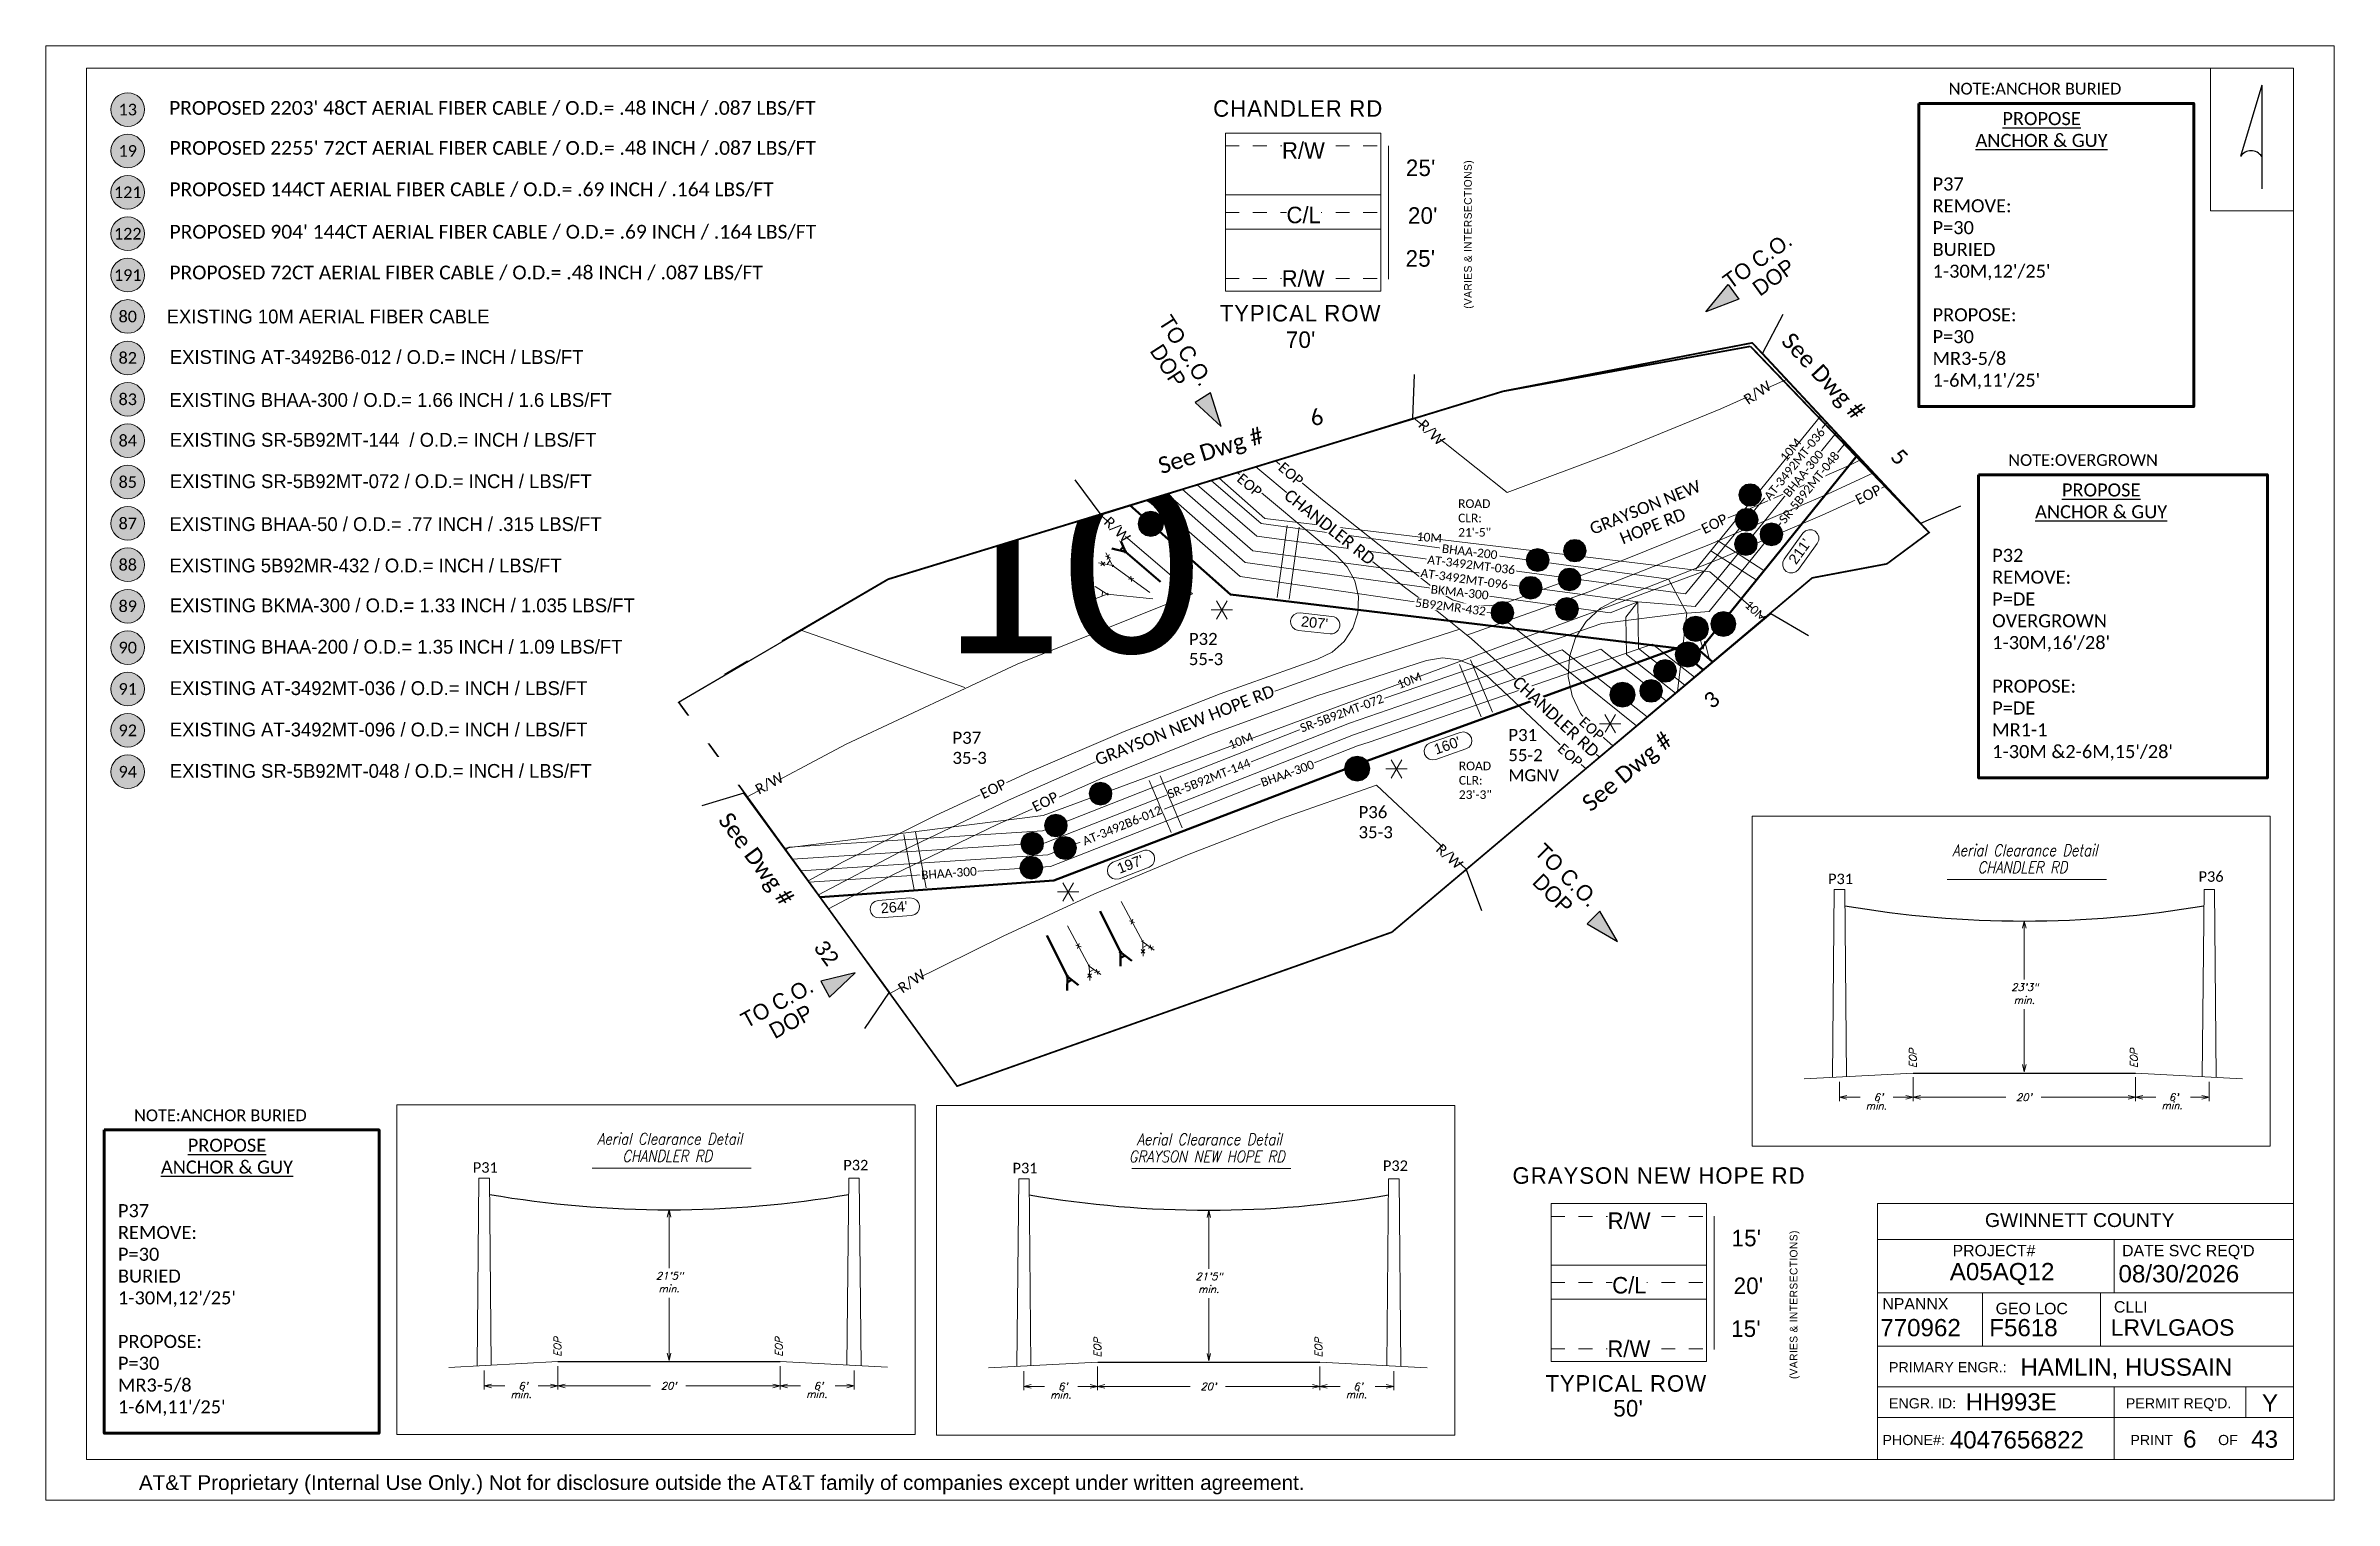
# Paper-space layout '4' of a CAD drawing. Header units: inches. Extents: x 1.3 to 17.9, y 1 to 11.6.
# The model-space entities are those that its viewports show. They can reach past a viewport. Long polylines and large blocks are cut down to what shows.
import ezdxf
from ezdxf import colors
from ezdxf.entities.mleader import LeaderData, LeaderLine
from ezdxf.enums import TextEntityAlignment as Align
from ezdxf.lldxf.tags import DXFTag
from ezdxf.math import Vec2, Vec3

# ---------------------------------------------------------------- set-up
doc = ezdxf.new("R2010")
doc.units = ezdxf.units.IN
doc.header["$MEASUREMENT"] = 0
doc.linetypes.add('DASHED', pattern=[0.75, 0.5, -0.25])
doc.linetypes.add('PHANTOM2', pattern=[1.25, 0.625, -0.125, 0.125, -0.125, 0.125, -0.125])
for name, color, linetype in [('845CHH', 7, 'Continuous'), ('AERIAL CABLE EX', 5, 'Continuous'), ('CableCallout', 7, 'Continuous'), ('Center Line', 1, 'PHANTOM2'), ('EOP', 6, 'Continuous'), ('EX PED', 5, 'Continuous'), ('EXIST HH', 20, 'Continuous'), ('ga_clayton', 7, 'Continuous'), ('Grouping_Boundary', 2, 'Continuous'), ('Handhole', 7, 'Continuous'), ('LINE LABELS', 7, 'Continuous'), ('Parcels', 7, 'Continuous'), ('Pedestal', 7, 'Continuous'), ('POLE INFO', 7, 'Continuous'), ('REELS', 250, 'Continuous'), ('REELS BUBBLES', 87, 'Continuous'), ('Right_of_Way', 7, 'Continuous'), ('SPAN LENGTHS', 7, 'Continuous'), ('STREET NAMES', 250, 'Continuous'), ('TO CO', 7, 'Continuous'), ('Utilities', 7, 'Continuous'), ('Viewport', 7, 'Continuous')]:
    doc.layers.add(name, color=color, linetype=linetype)
for name, color, linetype, lineweight in [('AnchorGuyProposed', 1, 'Continuous', 50), ('AnchorGuyRemove', 7, 'Continuous', 0), ('BURIED CABLE EX', 32, 'BUR', 30), ('BURIED CABLE PROP', 1, 'BUR', 60), ('Level 1', 7, 'Continuous', 0), ('Level 18', 7, 'Continuous', 0), ('Level 19', 7, 'DASHED', 0), ('Level 2', 7, 'Continuous', 0), ('Level 3', 7, 'Continuous', 0), ('Level 63', 7, 'Continuous', 0), ('MISC', 7, 'Continuous', 0), ('OVERLASH', 255, 'Continuous', 0), ('Poles', 7, 'Continuous', 0), ('PROP CABLE', 1, 'Continuous', 50), ('PROPOSED_AERIAL', 1, 'Continuous', 60), ('ROAD CLEARENCE TEXT', 7, 'Continuous', 0), ('Stationing', 7, 'Continuous', 0), ('unk 2 (def)', 7, 'Continuous', 0), ('z Level 63', 7, 'Continuous', 0)]:
    doc.layers.add(name, color=color, linetype=linetype, lineweight=lineweight)
doc.styles.add('Annotative', font='arial.ttf')
doc.styles.add('calibri', font='calibri.ttf')
doc.styles.add('Legend', font='calibri.ttf')
doc.styles.add('MtXpl_Arial_Unicode_', font='ARIALUNI.ttf')
doc.styles.add('PROPOSED', font='calibri.ttf')
doc.styles.get("Standard").update_dxf_attribs({"font": 'arial.ttf'})
doc.styles.add('Style-Arial', font='arial.ttf')
doc.styles.add('Style-ITALICS', font='ITALICS.shx')
doc.styles.add('Telco', font='dgn000.shx', dxfattribs={"height": 108})
doc.styles.add('TelcoFixed', font='dgn000.shx', dxfattribs={"height": 108})
tags = doc.linetypes.add('BUR', pattern='A,4.693196,-0.073857,["B",Standard,S=0.5,R=0,X=0,Y=-0.25],-0.553701,4.679246', length=10).pattern_tags.tags
tags[6] = DXFTag(74, 10)

psp = doc.layouts.new('4')

# ---------------------------------------------------------------- texts
at = {"layer": 'Level 18', "color": 18, "linetype": 'Continuous', "lineweight": 0, "true_color": 0x000000, "style": 'Style-ITALICS', "width": 0.828117}
for s, p in [('Aerial Clearance Detail', (15.638, 5.735)), ('CHANDLER RD', (15.62, 5.611)), ('Aerial Clearance Detail', (5.813, 3.643)), ('Aerial Clearance Detail', (9.725, 3.64)), ('CHANDLER RD', (5.795, 3.518)), ('GRAYSON NEW HOPE RD', (9.707, 3.515))]:
    psp.add_text(s, height=0.08356, dxfattribs=at).set_placement(p, align=Align.MIDDLE_CENTER)
at = {"layer": 'Level 18', "color": 18, "linetype": 'Continuous', "lineweight": 0, "true_color": 0x000000, "style": 'Style-ITALICS'}
for s, p in [('min.', (15.633, 4.649)), ('min.', (14.56, 3.883)), ("6'", (14.575, 3.944)), ("20'", (15.63, 3.944)), ('min.', (16.704, 3.885)), ("6'", (16.715, 3.944)), ('min.', (5.808, 2.557)), ('min.', (9.72, 2.553)), ("6'", (4.75, 1.852)), ("20'", (5.805, 1.852)), ("6'", (6.891, 1.852)), ("6'", (8.663, 1.848)), ("20'", (9.718, 1.848)), ("6'", (10.803, 1.848)), ('min.', (4.736, 1.791)), ('min.', (6.879, 1.793)), ('min.', (8.648, 1.787)), ('min.', (10.791, 1.79))]:
    psp.add_text(s, height=0.0532, dxfattribs=at).set_placement(p, align=Align.MIDDLE_CENTER)
for p in [(14.825, 4.226), (16.428, 4.226), (5, 2.134), (6.604, 2.134), (8.913, 2.13), (10.516, 2.13)]:
    psp.add_text('EOP', height=0.0532, rotation=90, dxfattribs=at).set_placement(p, align=Align.MIDDLE_CENTER)
at = {"layer": 'Level 18', "color": 7, "style": 'MtXpl_Arial_Unicode_'}
for s, height, p in [('GWINNETT COUNTY', 0.1, (15.348, 3.004)), ('PROJECT#', 0.0823, (15.113, 2.792)), ("DATE SVC REQ'D", 0.08228, (16.342, 2.792)), ('A05AQ12', 0.1252, (15.093, 2.618)), ('08/30/2026', 0.1252, (16.316, 2.603)), ('770962', 0.1252, (14.589, 2.212)), ('NPANNX', 0.0823, (14.604, 2.406)), ('F5618', 0.1252, (15.379, 2.212)), ('GEO LOC', 0.0823, (15.425, 2.372)), ('LRVLGAOS', 0.119, (16.26, 2.216)), ('CLLI', 0.0823, (16.283, 2.384)), ('PRIMARY ENGR.:', 0.07382, (14.652, 1.951)), ('HAMLIN, HUSSAIN', 0.12517, (15.605, 1.926)), ('ENGR. ID:', 0.0738, (14.652, 1.689)), ('HH993E', 0.1252, (15.208, 1.674)), ("PERMIT REQ'D.", 0.07382, (16.369, 1.689)), ('Y', 0.125, (17.356, 1.666)), ('PHONE#:', 0.0738, (14.605, 1.423)), ('4047656822', 0.1252, (15.093, 1.399)), ('PRINT', 0.0738, (16.402, 1.423)), ('OF', 0.0738, (17.038, 1.423)), ('43', 0.1252, (17.278, 1.404))]:
    psp.add_text(s, height=height, dxfattribs=at).set_placement(p)
at = {"layer": 'Level 18', "color": 135, "linetype": 'Continuous', "lineweight": 13, "char_height": 0.11999, "attachment_point": 1, "style": 'TelcoFixed', "bg_fill": 3, "box_fill_scale": 1, "bg_fill_color": 178, "bg_fill_transparency": 0}
for s, insert, width, line_spacing_factor in [('{\\T1.064;CHANDLER RD}', (9.753, 11.172), 1.32748, 0.798), ("{\\T1.024;25'}", (11.15, 10.742), 0.17361, 0.6), ("{\\T1.024;20'}", (11.165, 10.396), 0.24546, 0.6), ('\\pxqc;{\\T1.064;GRAYSON NEW HOPE RD}', (11.805, 3.437), 2.36098, 0.798), ("{\\T1.024;15'}", (13.511, 2.984), 0.17361, 0.6), ("{\\T1.024;20'}", (13.526, 2.638), 0.24546, 0.6), ("{\\T1.024;15'}", (13.508, 2.327), 0.17361, 0.6)]:
    psp.add_mtext(s, dxfattribs=dict(at, insert=insert, width=width, line_spacing_factor=line_spacing_factor))
at = {"layer": 'Level 18', "color": 135, "linetype": 'Continuous', "lineweight": 13, "char_height": 0.05552, "attachment_point": 1, "rotation": 90, "line_spacing_factor": 0.798, "style": 'TelcoFixed', "bg_fill": 3, "box_fill_scale": 1, "bg_fill_color": 178, "bg_fill_transparency": 0}
for insert in [(11.572, 9.66), (13.933, 1.902)]:
    psp.add_mtext('{\\T1.062;(VARIES & INTERSECTIONS)}', dxfattribs=dict(at, insert=insert))
at = {"layer": 'Level 18', "color": 135, "linetype": 'Continuous', "lineweight": 13, "insert": (12.162, 1.93), "char_height": 0.11999, "attachment_point": 1, "line_spacing_factor": 0.798, "style": 'TelcoFixed', "bg_fill": 3, "box_fill_scale": 1, "bg_fill_color": 178, "bg_fill_transparency": 0}
psp.add_mtext('\\T1.062;TYPICAL ROW', dxfattribs=at)
at = {"layer": 'Level 18', "color": 7, "lineweight": 0, "insert": (16.784, 1.53), "char_height": 0.1252, "attachment_point": 1, "style": 'MtXpl_Arial_Unicode_'}
psp.add_mtext('{\\C256;6 }', dxfattribs=at)
at = {"layer": 'Level 18', "color": 18, "linetype": 'Continuous', "lineweight": 0, "true_color": 0x000000, "style": 'Style-ITALICS'}
for tag, p in [('23\'3"', (15.636, 4.742)), ('21\'5"', (5.811, 2.65)), ('21\'5"', (9.723, 2.646))]:
    psp.add_attdef(tag, text="_18'_", height=0.0532, dxfattribs=at).set_placement(p, align=Align.MIDDLE_CENTER)
at = {"layer": 'Level 63', "color": 7, "linetype": 'Continuous', "char_height": 0.07601, "attachment_point": 5, "line_spacing_factor": 0.6, "style": 'TelcoFixed', "bg_fill": 3, "box_fill_scale": 1, "bg_fill_color": 178, "bg_fill_transparency": 0}
for s, insert, width in [('{\\fCalibri|b0|i0|c0|p34;\\C256;P36}', (16.987, 5.544), 0.19982), ('{\\fCalibri|b0|i0|c0|p34;\\C256;P32}', (7.162, 3.452), 0.19982), ('{\\fCalibri|b0|i0|c0|p34;\\C256;P31}', (4.476, 3.435), 0.21158)]:
    psp.add_mtext(s, dxfattribs=dict(at, insert=insert, width=width))
at = {"layer": 'POLE INFO', "ltscale": 4, "char_height": 0.085, "attachment_point": 1, "style": 'Legend'}
for s, insert in [('NOTE:ANCHOR BURIED', (15.085, 11.298)), ('NOTE:OVERGROWN', (15.517, 8.606)), ('NOTE:ANCHOR BURIED', (1.93, 3.856))]:
    psp.add_mtext_dynamic_manual_height_columns(s, width=1.35895, gutter_width=340.277, heights=[0], dxfattribs=dict(at, insert=insert))
at = {"layer": 'REELS', "linetype": 'BUR', "lineweight": 30, "ltscale": 4, "char_height": 0.1, "attachment_point": 1, "style": 'Legend'}
for s, width, insert in [("PROPOSED 2203' 48CT AERIAL FIBER CABLE / O.D.= .48 INCH / .087 LBS/FT", 4.73746, (2.184, 11.166)), ("PROPOSED 2255' 72CT AERIAL FIBER CABLE / O.D.= .48 INCH / .087 LBS/FT", 4.73746, (2.186, 10.876)), ('PROPOSED 144CT AERIAL FIBER CABLE / O.D.= .69 INCH / .164 LBS/FT', 4.42754, (2.186, 10.576)), ("PROPOSED 904' 144CT AERIAL FIBER CABLE / O.D.= .69 INCH / .164 LBS/FT", 4.73746, (2.187, 10.268)), ('PROPOSED 72CT AERIAL FIBER CABLE / O.D.= .48 INCH / .087 LBS/FT', 4.34769, (2.186, 9.973))]:
    psp.add_mtext_dynamic_manual_height_columns(s, width=width, gutter_width=0, heights=[0], dxfattribs=dict(at, insert=insert))
at = {"layer": 'REELS', "char_height": 0.0948, "width": 1.58069, "attachment_point": 1, "style": 'calibri'}
for s, insert in [("\\pxqc;{\\LPROPOSE  \\PANCHOR & GUY }\\P\\pq*;\\PP37\\PREMOVE:\\PP=30 \\PBURIED\\P1-30M,12'/25'\\P\\PPROPOSE:\\PP=30\\PMR3-5/8\\P1-6M,11'/25'", (14.968, 11.086)), ("\\pxqc;{\\LPROPOSE  \\PANCHOR & GUY\\P }\\P\\pq*;P32\\PREMOVE:\\PP=DE \\POVERGROWN\\P1-30M,16'/28'\\P\\PPROPOSE:\\PP=DE\\PMR1-1\\P1-30M &2-6M,15'/28'", (15.4, 8.394)), ("\\pxqc;{\\LPROPOSE  \\PANCHOR & GUY }\\P\\pq*;\\PP37\\PREMOVE:\\PP=30 \\PBURIED\\P1-30M,12'/25'\\P\\PPROPOSE:\\PP=30\\PMR3-5/8\\P1-6M,11'/25'", (1.813, 3.644))]:
    psp.add_mtext(s, dxfattribs=dict(at, insert=insert))

msp = doc.modelspace()

# ---------------------------------------------------------------- texts
at = {"layer": 'Grouping_Boundary', "style": 'PROPOSED'}
for s, p in [('10', (2367144.4, 1423229)), ('36', (2366886.1, 1422885.3))]:
    msp.add_text(s, height=100, dxfattribs=at).set_placement(p)
at = {"layer": 'POLE INFO', "char_height": 7, "attachment_point": 1, "style": 'calibri'}
for s, insert, width in [('P67\\P50-2\\PMGNV', (2367642.5, 1423440), 0.296), ('P32\\P55-3', (2367296, 1423240.8), 0.296), ('P37\\P35-3', (2367158.9, 1423183.5), 0.296), ('P31\\P55-2\\PMGNV', (2367481.3, 1423185.1), 0.296), ('P36\\P35-3', (2367394.4, 1423140.4), 0.296), ('P1', (2367554.3, 1423120.9), 11.092), ('P38\\P50-3\\PMGNV', (2367001, 1423021.9), 0.296)]:
    msp.add_mtext(s, dxfattribs=dict(at, insert=insert, width=width))
at = {"layer": 'ROAD CLEARENCE TEXT', "lineweight": 50, "char_height": 5, "attachment_point": 1, "style": 'PROPOSED'}
for s, insert in [('ROAD CLR:\\P19\'-6"', (2367721.4, 1423330.8)), ('ROAD CLR:\\P21\'-5"', (2367452.2, 1423318.3)), ('ROAD CLR:\\P23\'-3"', (2367452.6, 1423166.2)), ('ROAD CLR:\\P19\'-7"', (2367032.8, 1423046.1)), ('ROAD CLR:\\P21\'-30"', (2367629.8, 1423049.8))]:
    msp.add_mtext_dynamic_manual_height_columns(s, width=26.234, gutter_width=50, heights=[0], dxfattribs=dict(at, insert=insert))
at = {"layer": 'Stationing', "color": 7, "lineweight": 35, "style": 'Style-Arial'}
for s, p in [('00+21', (2367550.7, 1423090.8)), ('00+00', (2367550.1, 1423002.6)), ('00+00', (2367550.2, 1422992.4)), ('00+00', (2367550.3, 1422982.7))]:
    e = msp.add_text(s, height=8, rotation=0, dxfattribs=at)
    e.set_placement(p, align=Align.MIDDLE_CENTER)
    e.dxf.unprotected_set("ltscale", 0)

# ---------------------------------------------------------------- blocks, each defined once
blk = doc.blocks.new('*U468')
at = {"color": 92, "lineweight": 30}
blk.add_lwpolyline([(18.19, 12.06), (14.45, 12.36), (3.06, -13.22), (5.79, -15.8)], dxfattribs=at)
at = {"color": 92, "lineweight": 30, "style": 'Legend'}
blk.add_text('See Dwg #', height=1.415, rotation=245.826, dxfattribs=at).set_placement((13.66, 6.17))
at = {"lineweight": 0, "style": 'Legend'}
blk.add_attdef('DWG', (8.17, -6.29), '', height=1.35, rotation=245.826, dxfattribs=at)
blk = doc.blocks.new('*U166')
h = blk.add_hatch(color=92)
h.dxf.hatch_style = 1
h.paths.add_polyline_path([(150, 0), (-56, 55), (-56, -55)])
at = {"color": 92, "lineweight": 30}
blk.add_lwpolyline([(-580, 0, 0, 0, 0), (-56, 0, 30, 0, 0), (0, 0, 0, 0, 0)], format="xyseb", dxfattribs=at)
at = {"color": 92}
blk.add_lwpolyline([(150, 0), (-56, 55), (-56, -55), (150, 0)], close=True, dxfattribs=at)
at = {"color": 92, "lineweight": 30, "char_height": 95, "attachment_point": 1, "style": 'TelcoFixed'}
for s, insert in [('TO C.O.', (-588, 115)), ('\\pxql;DOP', (-469, -24))]:
    blk.add_mtext_dynamic_manual_height_columns(s, width=678.47, gutter_width=1, heights=[0], dxfattribs=dict(at, insert=insert))
blk = doc.blocks.new('*U340')
at = {"color": 92, "lineweight": 30}
blk.add_lwpolyline([(16.69, 8.71), (12.95, 9), (4.36, -10.32), (7.08, -12.9)], dxfattribs=at)
at = {"color": 92, "lineweight": 30, "style": 'Legend'}
blk.add_text('See Dwg #', height=1.415, rotation=66.2465, dxfattribs=at).set_placement((7.49, -11.11))
at = {"lineweight": 0, "style": 'Legend'}
blk.add_attdef('DWG', (12.89, 1.4), '', height=1.35, rotation=66.2465, dxfattribs=at)
blk = doc.blocks.new('*U470')
at = {"color": 92, "lineweight": 30}
blk.add_lwpolyline([(15.9, 6.92), (12.16, 7.22), (4.06, -10.97), (6.79, -13.55)], dxfattribs=at)
at = {"color": 92, "lineweight": 30, "style": 'Legend'}
blk.add_text('See Dwg #', height=1.415, rotation=246.0452, dxfattribs=at).set_placement((13.63, 6.18))
at = {"lineweight": 0, "style": 'Legend'}
blk.add_attdef('DWG', (8.18, -6.3), '', height=1.35, rotation=246.0452, dxfattribs=at)
blk = doc.blocks.new('*U167')
h = blk.add_hatch(color=92)
h.dxf.hatch_style = 1
h.paths.add_polyline_path([(-150, 0), (56, 55), (56, -55)])
at = {"color": 92}
blk.add_lwpolyline([(-150, 0), (56, 55), (56, -55), (-150, 0)], close=True, dxfattribs=at)
at = {"color": 92, "lineweight": 30}
blk.add_lwpolyline([(580, 0, 0, 0, 0), (56, 0, 30, 0, 0), (0, 0, 0, 0, 0)], format="xyseb", dxfattribs=at)
at = {"color": 92, "lineweight": 30, "char_height": 95, "attachment_point": 1, "style": 'TelcoFixed'}
for s, insert in [('TO C.O.', (48, 115)), ('\\pxql;DOP', (167, -24))]:
    blk.add_mtext_dynamic_manual_height_columns(s, width=678.47, gutter_width=1, heights=[0], dxfattribs=dict(at, insert=insert))
blk = doc.blocks.new('*U469')
at = {"color": 92, "lineweight": 30}
blk.add_lwpolyline([(17.58, 10.69), (13.84, 10.99), (-0.03, -20.18), (2.69, -22.76)], dxfattribs=at)
at = {"color": 92, "lineweight": 30, "style": 'Legend'}
blk.add_text('See Dwg #', height=1.415, rotation=65.8794, dxfattribs=at).set_placement((7.43, -11.09))
at = {"lineweight": 0, "style": 'Legend'}
blk.add_attdef('DWG', (12.91, 1.38), '', height=1.35, rotation=65.8794, dxfattribs=at)
blk = doc.blocks.new('*U310')
at = {"linetype": 'Continuous', "lineweight": 0, "true_color": 0xffffff}
h = blk.add_hatch(color=7, dxfattribs=at)
h.dxf.hatch_style = 1
h.paths.add_polyline_path([(-0.122, 0, 1), (0.122, 0, 1)])
at = {"color": 0, "linetype": 'ByBlock', "lineweight": -2}
blk.add_circle((0, 0), 0.122, dxfattribs=at)
at = {"color": 0, "linetype": 'ByBlock', "lineweight": -2, "style": 'PROPOSED'}
blk.add_attdef('CCFN', text='', height=0.0844, dxfattribs=at).set_placement((0, 0), align=Align.MIDDLE_CENTER)
at = {"color": 0, "linetype": 'ByBlock', "lineweight": -2, "flags": 104}
blk.add_attdef('CCFA', text='', height=0.0844, dxfattribs=at).set_placement((0.206, 0.09), align=Align.TOP_LEFT)
blk = doc.blocks.new('ATTSW_NORTH1')
at = {"layer": 'z Level 63', "color": 0, "linetype": 'Continuous', "lineweight": -2, "ltscale": 800.0016}
for q in [(-1458, -1329), (0, -3559)]:
    blk.add_line((0, 3559), q, dxfattribs=at)
blk.add_arc((-729, -1826), 882, 34.29789, 145.70211, dxfattribs=at)
blk = doc.blocks.new('_Open90')
at = {"color": 0, "linetype": 'ByBlock', "lineweight": -2}
for p, q in [((0, 0), (-1, 0)), ((-0.5, 0.5), (0, 0)), ((0, 0), (-0.5, -0.5))]:
    blk.add_line(p, q, dxfattribs=at)
blk = doc.blocks.new('HH')
at = {"layer": 'EXIST HH', "color": 1, "lineweight": 0}
blk.add_lwpolyline([(-5.7, 3.3), (4.7, 3.3), (4.7, -3.6), (-5.7, -3.6)], close=True, dxfattribs=at)
at = {"layer": 'EXIST HH', "color": 1}
blk.add_text('HH', height=4, dxfattribs=at).set_placement((-4.4, -2.2))
blk = doc.blocks.new('EX PED')
at = {"layer": 'EX PED', "color": 5, "lineweight": 0}
blk.add_lwpolyline([(-3.8, 3.7), (3.8, 3.7), (3.8, -3.7), (-3.8, -3.7)], close=True, dxfattribs=at)
for points in [[(-3.8, 3.7), (3.8, -3.7)], [(3.8, 3.7), (-3.8, -3.7)]]:
    blk.add_lwpolyline(points, dxfattribs=at)
blk = doc.blocks.new('ACMAP_ANN_TEMPLATE_SPANS')
at = {"color": 0, "linetype": 'ByBlock', "lineweight": -2}
for p, q in [((-8.2, 12.5), (22.7, 12.5)), ((-8.2, -4.5), (22.7, -4.5))]:
    blk.add_line(p, q, dxfattribs=at)
for centre, start, end in [((-8.2, 4), 90, 270), ((22.7, 4), 270, 90)]:
    blk.add_arc(centre, 8.49, start, end, dxfattribs=at)
at = {"color": 18, "lineweight": 50, "true_color": 0x000000, "style": 'Annotative'}
blk.add_attdef('AERIALFOOT', text='', height=10, dxfattribs=at).set_placement((6.7, 4.7), align=Align.MIDDLE_CENTER)
blk = doc.blocks.new('*U286')
at = {"color": 0, "linetype": 'ByBlock', "lineweight": -2}
for p, q in [((-8.4, 12), (22.5, 13)), ((-7.8, -5), (23, -3.9))]:
    blk.add_line(p, q, dxfattribs=at)
for centre, start, end in [((-8.1, 3.5), 92.0002, 272.0002), ((22.8, 4.6), 272.0002, 92.0002)]:
    blk.add_arc(centre, 8.49, start, end, dxfattribs=at)
at = {"color": 18, "lineweight": 50, "true_color": 0x000000, "style": 'Annotative'}
blk.add_attdef('AERIALFOOT', text='', height=10, rotation=2.0002, dxfattribs=at).set_placement((6.7, 4.7), align=Align.MIDDLE_CENTER)
blk = doc.blocks.new('POLES')
at = {"layer": 'Poles'}
for points in [[(-0.93, 1.72), (1.13, -1.84)], [(-0.93, -1.84), (1.13, 1.71)], [(-1.96, -0.06), (2.16, -0.06)]]:
    blk.add_lwpolyline(points, dxfattribs=at)
blk = doc.blocks.new('*U220')
for p, q in [((0, 0), (-0.26, -7.61)), ((-0.26, -7.61), (-0.41, -7.45)), ((-0.09, -7.46), (-0.26, -7.61)), ((-0.26, -7.61), (-1.38, -9.67)), ((0.12, -8.46), (-0.7, -8.43)), ((0.7, -9.75), (-0.26, -7.61))]:
    blk.add_line(p, q)
blk = doc.blocks.new('*U217')
for points in [[(0, 0), (-1.08, -7.54)], [(-0.18, -3.5), (-0.9, -4.04)], [(-0.27, -4.13), (-0.81, -3.41)], [(-1.08, -7.54), (-2.41, -9.46)], [(-1.08, -7.54), (-1.21, -7.36)], [(-0.9, -7.41), (-1.08, -7.54)], [(-1.08, -7.54), (-0.35, -9.77)], [(-1.52, -8.76), (-2.42, -8.87)], [(-2.02, -8.37), (-1.92, -9.26)], [(-0.8, -8.42), (-1.6, -8.31)], [(-0.15, -9.25), (-0.99, -8.9)], [(-0.4, -8.66), (-0.75, -9.5)]]:
    blk.add_lwpolyline(points)
blk = doc.blocks.new('*U214')
for p, q in [((0, 0), (7.14, -2.67)), ((7.14, -2.67), (6.93, -2.77)), ((7.04, -2.47), (7.14, -2.67)), ((9.47, -2.44), (7.14, -2.67)), ((7.14, -2.67), (8.72, -4.39)), ((8.06, -2.58), (7.77, -3.35))]:
    blk.add_line(p, q)
blk = doc.blocks.new('*U215')
for points in [[(0, 0), (6.9, -3.23)], [(3.88, -1.46), (3.03, -1.76)], [(3.3, -1.19), (3.6, -2.04)], [(6.9, -3.23), (6.69, -3.3)], [(6.83, -3.01), (6.9, -3.23)], [(6.9, -3.23), (9.25, -3.18)], [(6.9, -3.23), (8.35, -5.06)], [(7.82, -3.21), (7.48, -3.95)], [(8.17, -2.9), (8.87, -3.48)], [(8.81, -2.84), (8.23, -3.54)], [(7.42, -4.37), (8.3, -4.53)], [(7.94, -4.01), (7.78, -4.9)]]:
    blk.add_lwpolyline(points)
blk = doc.blocks.new('*U219')
for p, q in [((-7.61, -0.32), (-9.74, 0.64)), ((-8.42, -0.76), (-8.46, 0.06)), ((-9.67, -1.44), (-7.61, -0.32)), ((0, 0), (-7.61, -0.32)), ((-7.61, -0.32), (-7.46, -0.16)), ((-7.45, -0.47), (-7.61, -0.32))]:
    blk.add_line(p, q)
blk = doc.blocks.new('*U216')
blk.add_line((-7.47, -3.97), (-7.04, -4.68))
for points in [[(0, 0), (-6.54, -3.9)], [(-6.54, -3.9), (-6.49, -3.68)], [(-8.88, -4.09), (-6.54, -3.9), (-7.8, -5.87)], [(-6.33, -3.96), (-6.54, -3.9)]]:
    blk.add_lwpolyline(points)
blk = doc.blocks.new('*U211')
for points in [[(-7.62, -0.1), (-9.72, 0.92)], [(-8.58, 0.71), (-9.45, 0.47)], [(-8.89, 0.16), (-9.13, 1.03)], [(-8.44, -0.51), (-8.45, 0.3)], [(-7.62, -0.1), (-7.46, 0.06)], [(0, 0), (-7.62, -0.1)], [(-3.49, -0.37), (-4.13, 0.27)], [(-4.13, -0.37), (-3.49, 0.27)], [(-7.62, -0.1), (-9.71, -1.16)], [(-8.62, -0.94), (-9.5, -0.73)], [(-9.17, -1.27), (-8.95, -0.4)], [(-7.46, -0.26), (-7.62, -0.1)]]:
    blk.add_lwpolyline(points)
blk = doc.blocks.new('*U209')
for p, q in [((0, 0), (7.59, 0.65)), ((7.42, 0.8), (7.59, 0.65)), ((7.59, 0.65), (7.44, 0.48)), ((9.6, 1.86), (7.59, 0.65)), ((7.59, 0.65), (9.76, -0.22)), ((8.38, 1.13), (8.45, 0.31))]:
    blk.add_line(p, q)
blk = doc.blocks.new('*U210')
for points in [[(0, 0), (7.62, 0.01)], [(3.49, 0.33), (4.13, -0.31)], [(4.13, 0.32), (3.49, -0.31)], [(7.46, 0.18), (7.62, 0.01)], [(7.62, 0.01), (7.46, -0.14)], [(7.62, 0.01), (9.72, 1.05)], [(7.62, 0.01), (9.71, -1.03)], [(8.45, 0.42), (8.45, -0.39)], [(8.63, 0.85), (9.5, 0.62)], [(9.18, 1.17), (8.95, 0.3)], [(8.57, -0.8), (9.44, -0.57)], [(8.89, -0.25), (9.12, -1.12)]]:
    blk.add_lwpolyline(points)
blk = doc.blocks.new('*U213')
blk.add_line((2.93, 7.94), (2.14, 8.18))
for points in [[(3.91, 8.96), (2.29, 7.27), (1.92, 9.57)], [(0, 0), (2.29, 7.27)], [(2.09, 7.16), (2.29, 7.27)], [(2.29, 7.27), (2.39, 7.07)]]:
    blk.add_lwpolyline(points)
blk = doc.blocks.new('*U447')
at = {"linetype": 'Continuous', "lineweight": 0}
for p, q in [((-0.56, -3.53), (-0.41, 1.16)), ((0.44, -3.56), (0.59, 1.13))]:
    blk.add_line(p, q, dxfattribs=at)
blk = doc.blocks.new('*U445')
at = {"linetype": 'Continuous', "lineweight": 0}
for p, q in [((-0.56, -3.53), (-0.41, 1.16)), ((0.44, -3.56), (0.59, 1.13))]:
    blk.add_line(p, q, dxfattribs=at)
blk = doc.blocks.new('*U446')
at = {"linetype": 'Continuous', "lineweight": 0}
for p, q in [((-0.56, -3.53), (-0.41, 1.16)), ((0.44, -3.56), (0.59, 1.13))]:
    blk.add_line(p, q, dxfattribs=at)
blk = doc.blocks.new('*U417')
at = {"linetype": 'Continuous', "lineweight": 0}
for p, q in [((-0.04, -4.99), (-3.11, 0.2)), ((0.82, -4.48), (-2.25, 0.71))]:
    blk.add_line(p, q, dxfattribs=at)
blk = doc.blocks.new('*U418')
at = {"linetype": 'Continuous', "lineweight": 0}
for p, q in [((-0.04, -4.99), (-3.11, 0.2)), ((0.82, -4.48), (-2.25, 0.71))]:
    blk.add_line(p, q, dxfattribs=at)
blk = doc.blocks.new('*U430')
at = {"linetype": 'Continuous', "lineweight": 0}
for p, q in [((0.02, -3.25), (-3.05, 0.12)), ((0.76, -2.58), (-2.31, 0.79))]:
    blk.add_line(p, q, dxfattribs=at)
blk = doc.blocks.new('*U390')
at = {"linetype": 'Continuous', "lineweight": 0}
for p, q in [((0.88, -6.19), (-3.57, 0.05)), ((0.07, -6.77), (-4.38, -0.53))]:
    blk.add_line(p, q, dxfattribs=at)
blk = doc.blocks.new('*U391')
at = {"linetype": 'Continuous', "lineweight": 0}
for p, q in [((0.88, -6.19), (-3.57, 0.05)), ((0.07, -6.77), (-4.38, -0.53))]:
    blk.add_line(p, q, dxfattribs=at)
blk = doc.blocks.new('*U426')
at = {"linetype": 'Continuous', "lineweight": 0}
for p, q in [((0.28, 2.22), (-2.54, 6.21)), ((-0.54, 1.65), (-3.35, 5.63))]:
    blk.add_line(p, q, dxfattribs=at)
blk = doc.blocks.new('*U484')
at = {"linetype": 'Continuous', "lineweight": 0, "true_color": 0xffffff}
h = blk.add_hatch(color=7, dxfattribs=at)
h.dxf.hatch_style = 1
h.paths.add_polyline_path([(-0.122, 0, 1), (0.122, 0, 1)])
at = {"color": 0, "linetype": 'ByBlock', "lineweight": -2}
blk.add_circle((0, 0), 0.122, dxfattribs=at)
at = {"color": 0, "linetype": 'ByBlock', "lineweight": -2, "style": 'PROPOSED'}
blk.add_attdef('CCFN', text='', height=0.0844, dxfattribs=at).set_placement((0, 0), align=Align.MIDDLE_CENTER)
at = {"color": 0, "linetype": 'ByBlock', "lineweight": -2, "flags": 104}
blk.add_attdef('CCFA', text='', height=0.0844, dxfattribs=at).set_placement((0.206, 0.09), align=Align.TOP_LEFT)

# ---------------------------------------------------------------- linework, layer by layer
at = {"color": 0, "lineweight": 0}
msp.add_lwpolyline([(2367592.8, 1423236.4), (2367594.3, 1423231.4), (2367595.2, 1423236.1), (2367597.8, 1423225.8)], dxfattribs=at)
at = {"layer": '845CHH', "color": 1, "lineweight": 0}
msp.add_lwpolyline([(2367565.1, 1423013.1), (2367536, 1423038), (2367547.4, 1423051.9), (2367576.5, 1423027)], close=True, dxfattribs=at)
at = {"layer": 'AERIAL CABLE EX', "lineweight": 0}
for points in [[(2369367.6, 1424591.2), (2369309, 1424553.2), (2369096.3, 1424306.5), (2368884.9, 1424145.2), (2368652.4, 1423950.7), (2368447.4, 1423776), (2368238.6, 1423615.1), (2368003.3, 1423452.1), (2367696.7, 1423375.7), (2367597.7, 1423253.3), (2367585, 1423252.3)], [(2369244.9, 1424580.9), (2369276.3, 1424539.9), (2369085.2, 1424318.2), (2368874.9, 1424157.7), (2368642.1, 1423962.9), (2368437.3, 1423788.5), (2368229.2, 1423628), (2367996.6, 1423466.9), (2367688.5, 1423390.1), (2367584.1, 1423263.5), (2367335.4, 1423297), (2367142.4, 1423463.6), (2367006.7, 1423601.5), (2366864.2, 1423742.4), (2366837, 1423771.7)], [(2366287.6, 1424556.8), (2366409.3, 1424234.7), (2366595.8, 1424024.1), (2366691.2, 1423915.1), (2366835.4, 1423751.4), (2366995.1, 1423590.4), (2367133.2, 1423453), (2367328.7, 1423281.7), (2367540.4, 1423252.5), (2367556.4, 1423258.8)], [(2366284.6, 1424544.8), (2366403.2, 1424231), (2366590.5, 1424019.5), (2366686, 1423910.5), (2366804.4, 1423776), (2366830.2, 1423746.8), (2366989.4, 1423584.8), (2367127.8, 1423447.1), (2367325.8, 1423273.5), (2367474.8, 1423251.9), (2367626.3, 1423130), (2367587.9, 1423085.7)], [(2369286.6, 1424539.6), (2369090.8, 1424312.3), (2368879.9, 1424151.4), (2368647.3, 1423956.8), (2368442.3, 1423782.3), (2368233.9, 1423621.5), (2368000, 1423459.5), (2367692.8, 1423382.9), (2367589.6, 1423256.1), (2367556.4, 1423258.8)], [(2367584.9, 1423252.3), (2367574.2, 1423271.9), (2367337.9, 1423304.2), (2367146.8, 1423468.9), (2367011.6, 1423606.5), (2366869.2, 1423747.3), (2366845, 1423773.4)], [(2366859.1, 1423737.6), (2367000.9, 1423595.9), (2367137.7, 1423458.2), (2367333.2, 1423288.4), (2367556.4, 1423258.8)], [(2369879.4, 1421038.6), (2369841.2, 1421068.4), (2369678.1, 1421194.2), (2369673.2, 1421341.5), (2369496.1, 1421340), (2369360, 1421457.1), (2369214.6, 1421587.6), (2369189.3, 1421611), (2368818.1, 1421934.8), (2368665.3, 1421987.6), (2368400.2, 1422103.6), (2368323.1, 1422352.3), (2368145.1, 1422588.1), (2368006.7, 1422818), (2367869.5, 1422976.3), (2367664.1, 1423138.3), (2367549.9, 1423228.3), (2367549.5, 1423249.9), (2367556.4, 1423258.8)], [(2370008.3, 1420920), (2370005.3, 1420931.3), (2369875.1, 1421033.1), (2369836.9, 1421062.9), (2369685.6, 1421179.6), (2369680, 1421348.6), (2369477.4, 1421346.8), (2369355.4, 1421451.9), (2369209.8, 1421582.4), (2369184.5, 1421605.8), (2368814.4, 1421929.2), (2368663.1, 1421980.9), (2368411.5, 1422091), (2368329.4, 1422355.6), (2368150.9, 1422592), (2368012.4, 1422822.1), (2367874.3, 1422981.4), (2367668.4, 1423143.8), (2367556.8, 1423231.8), (2367556.4, 1423258.8)], [(2367584.9, 1423252.4), (2367535.6, 1423246.3), (2367386.7, 1423195), (2367211.1, 1423126), (2367064.3, 1423116.5), (2366681.8, 1422860.4), (2366475.1, 1422727), (2366251.2, 1422517.1), (2366157.3, 1422368.7)], [(2369888, 1421049.6), (2369849.8, 1421079.5), (2369663.1, 1421223.5), (2369659.7, 1421327.4), (2369533.4, 1421326.3), (2369369.2, 1421467.7), (2369224, 1421597.9), (2369198.9, 1421621.2), (2368825.5, 1421948), (2368669.5, 1422001), (2368377.8, 1422128.7), (2368310.4, 1422345.8), (2368133.5, 1422580.2), (2367995.4, 1422809.8), (2367859.8, 1422966.1), (2367655.4, 1423127.3), (2367577.3, 1423188.9), (2367584.9, 1423252.4)], [(2367864.6, 1422971.2), (2367659.8, 1423132.8), (2367534.9, 1423231.3), (2367391.5, 1423181.8), (2367214.2, 1423112.2), (2367013.2, 1423099.1), (2366674, 1422872)], [(2367879.2, 1422986.5), (2367672.8, 1423149.3), (2367565, 1423234.2), (2367400.5, 1423177.5), (2367393.9, 1423175.3), (2367237.1, 1423113.7), (2367215.7, 1423105.3), (2366987.7, 1423090.5)], [(2367854.9, 1422961), (2367651.1, 1423121.8), (2367512.6, 1423231), (2367389.1, 1423188.4), (2367212.7, 1423119.1), (2367038.7, 1423107.8), (2366677.9, 1422866.2)]]:
    msp.add_lwpolyline(points, dxfattribs=at).dxf.unprotected_set("ltscale", 0)
for points in [[(2369304.2, 1424580), (2369081.9, 1424321.7), (2368871.9, 1424161.5), (2368639, 1423966.6), (2368434.2, 1423792.2), (2368226.3, 1423631.9), (2367994.6, 1423471.4), (2367684.9, 1423394.2), (2367590, 1423277.7)], [(2366833.8, 1423797.5), (2366856.7, 1423771.4), (2367015, 1423610.5), (2367152.6, 1423473.5), (2367340, 1423307.2), (2367598.1, 1423276.3), (2367710.8, 1423179.9), (2367609.2, 1423064.2)], [(2367594.9, 1423276.7), (2367211.6, 1423134.9), (2366978.1, 1423105.4), (2366451.5, 1422756.7), (2366239.7, 1422561.3), (2366093.5, 1422341), (2366094.7, 1422184.6), (2365892, 1422048.2), (2365672.5, 1421727.6), (2365622.5, 1421561.9), (2365392.1, 1421401.9), (2365188.3, 1421267.8), (2365015.9, 1421154.5), (2364850.2, 1421045.4)]]:
    msp.add_lwpolyline(points, dxfattribs=at)
msp.add_lwpolyline([(2367650.6, 1423024), (2367698.2, 1423077.3), (2367850.9, 1422956.8), (2367984.9, 1422802.3), (2368121.4, 1422572.6), (2368296.9, 1422339.6), (2368377.5, 1422083.9), (2368650.2, 1421961.9), (2368802.6, 1421906.7, -0.014035), (2369154.2, 1421601.5), (2369470.5, 1421318.8), (2369653, 1421320.4), (2369658, 1421166.2), (2369827.7, 1421035.3), (2370032, 1420877), (2370276.5, 1420871.3), (2370467.2, 1420725.6), (2370615.4, 1420611.2), (2370846.2, 1420462.4), (2370912.9, 1420248.3), (2371254.2, 1420032.2), (2371525.8, 1420050.4), (2371661.5, 1419922.1), (2371640, 1419720.4)], format="xyb", dxfattribs=at)
at = {"layer": 'BURIED CABLE EX', "lineweight": 0}
msp.add_lwpolyline([(2367555, 1423045.9), (2367571.5, 1423066.5), (2367571.3, 1423070.7), (2367575.7, 1423068.6), (2367575.1, 1423072.2), (2367588.1, 1423085.6)], dxfattribs=at).dxf.unprotected_set("ltscale", 0)
at = {"layer": 'BURIED CABLE PROP', "color": 1, "lineweight": 60}
for points in [[(2367592, 1423076.1), (2367584.9, 1423068.8), (2367584.6, 1423064.7), (2367579.7, 1423067.7), (2367579.9, 1423063), (2367558.3, 1423038.5), (2367565.3, 1423025.1)], [(2367600.3, 1423069.2), (2367593.6, 1423062), (2367594.2, 1423057), (2367589.8, 1423057.7), (2367590.2, 1423053.3), (2367571.9, 1423032.6), (2367565.3, 1423025.1)], [(2367609.6, 1423060.6), (2367603.8, 1423053.2), (2367604, 1423047.8), (2367598.8, 1423049.4), (2367598.8, 1423044.6), (2367579.9, 1423023.3), (2367565.3, 1423025.1)]]:
    msp.add_lwpolyline(points, dxfattribs=at)
at = {"layer": 'CableCallout', "color": 4, "lineweight": 60}
msp.add_lwpolyline([(2367578.5, 1423085.6), (2367548.5, 1423051)], dxfattribs=at)
at = {"layer": 'EOP', "color": 6, "lineweight": 0}
for points in [[(2367080.8, 1423854.2, 0.112816), (2366951.6, 1423770.6, 0.393062), (2366950.6, 1423723, 0.046066), (2367439.2, 1423265.8, 0.254264), (2367481.6, 1423258.9, 0.060613), (2367989.2, 1423508.4, 0.036183), (2368607.2, 1423984.2, -0.033395), (2369285.3, 1424505.7, 0.009631), (2369891.1, 1424904.8, -0.272511), (2370504.4, 1424946.7, 0.115543), (2370797.7, 1424866.9, 0.069849), (2371123.1, 1424899.8, 0.047882), (2371877.5, 1425167.6, 0.410134), (2372075.1, 1425715.5), (2371961.6, 1425943.9, -0.165182), (2371930, 1426188.9, 0.165182)], [(2367849.5, 1423092.4), (2367777.3, 1423012.9, -0.388062), (2367750.5, 1423010.4, 0.0118), (2367712.1, 1423038, -0.029043), (2367530.6, 1423185.3, -0.559479), (2367545, 1423260.6, 0.054205), (2368000.2, 1423491.7, 0.036183), (2368620.5, 1423969.2, -0.033382), (2369296.2, 1424488.9, 0.009628), (2369902.4, 1424888.3, -0.27236), (2370495.2, 1424929, 0.115413), (2370796.9, 1424846.9, 0.069853), (2371127.9, 1424880.4, 0.047891), (2371886.1, 1425149.5, 0.410395), (2372093.1, 1425724.2), (2371979.5, 1425952.7, -0.165144), (2371949.6, 1426184.9)], [(2366943.5, 1423700.8, 0.041281), (2367381.4, 1423285.9, -0.592381), (2367370.7, 1423225.5, 0.06137), (2366940.2, 1423018)], [(2364504.6, 1420829.1), (2365502.7, 1421485.6, 0.103775), (2365829.1, 1421821.9), (2366272.2, 1422478.1, -0.095217), (2366455.7, 1422666.7), (2366951.2, 1423001.3, -0.069074), (2367433.8, 1423224.8, -0.273612), (2367468.5, 1423216.3, 0.037295), (2367700.6, 1423021.6, -0.114982), (2368002, 1422693, 0.059176), (2368265.6, 1422310.2, 0.032124), (2368334.9, 1422234.2, -0.433878), (2368334.2, 1422190.4), (2368231.3, 1422097)]]:
    msp.add_lwpolyline(points, format="xyb", dxfattribs=at)
at = {"layer": 'Grouping_Boundary', "const_width": 1}
msp.add_lwpolyline([(2366678.5, 1423830.2), (2367087.1, 1423401.5), (2367121.6, 1423271.9), (2366719.5, 1423037.5), (2366383.1, 1423626.6)], close=True, dxfattribs=at)
at = {"layer": 'Level 19', "color": 2, "lineweight": 50, "ltscale": 15}
for points in [[(2367575.9, 1423087.2), (2367548.8, 1423055.9), (2367553.3, 1423052), (2367580.6, 1423083.5)], [(2367589.9, 1423078.2), (2367582, 1423070.2), (2367582, 1423069.8), (2367576.4, 1423073.2), (2367576.8, 1423064.1), (2367560, 1423045.3), (2367564.6, 1423041.3)], [(2367594.1, 1423074), (2367587.8, 1423067.5), (2367587.4, 1423061.4), (2367582.9, 1423062.2), (2367582.9, 1423062), (2367564.6, 1423041.3)], [(2367598.1, 1423071.2), (2367590.5, 1423063), (2367590.8, 1423060.5), (2367586.5, 1423060.8), (2367587.1, 1423054.3), (2367570.9, 1423035.9)], [(2367602.5, 1423067.1), (2367596.8, 1423061), (2367597.6, 1423053.4), (2367593.2, 1423054.1), (2367593.4, 1423052.3), (2367575.4, 1423032), (2367570.9, 1423035.9)], [(2367612, 1423058.8), (2367606.9, 1423052.2), (2367607.2, 1423043.7), (2367601.8, 1423045.4), (2367601.8, 1423043.5), (2367584.9, 1423023.8), (2367580.4, 1423027.8), (2367595.8, 1423045.7), (2367595.6, 1423052.9), (2367600.9, 1423051.9), (2367600.8, 1423054.2), (2367607.3, 1423062.5)]]:
    msp.add_lwpolyline(points, dxfattribs=at)
at = {"layer": 'Parcels', "color": 255, "linetype": 'DASHED', "lineweight": 0, "ltscale": 15}
for points in [[(2367878.5, 1423348.7), (2367686.6, 1423170.3)], [(2367166, 1423209.1), (2366865.6, 1423314.6)], [(2366865.6, 1423314.6), (2367166, 1423209.1)], [(2367539.4, 1423032.1), (2367494.7, 1422992), (2367271.8, 1422796.5), (2367251, 1422778.2), (2367090.5, 1422636), (2367016, 1422569.9), (2366789.5, 1422370.8), (2366500, 1422116.6), (2366494.8, 1422126.1), (2366470.7, 1422167.5), (2366315.8, 1422435.3)]]:
    msp.add_lwpolyline(points, dxfattribs=at)
at = {"layer": 'PROPOSED_AERIAL', "color": 5, "lineweight": 50}
msp.add_lwpolyline([(2367579.1, 1423232), (2367397.4, 1423165.9), (2367217.8, 1423097.3), (2366951.2, 1423078.1), (2366664.5, 1422886.1), (2366455.9, 1422751.5), (2366227, 1422537), (2366116.8, 1422364.1), (2366119.6, 1422171.6), (2365876.8, 1422008.8)], dxfattribs=at)
at = {"layer": 'Right_of_Way', "color": 3, "linetype": 'DASHED', "lineweight": 0, "ltscale": 15}
for points in [[(2367126.7, 1423805.8, 0.106859), (2367019.2, 1423751.2, 0.044225), (2367480.7, 1423322.2, 0.058393), (2367956.3, 1423558.6, 0.036184), (2368567.4, 1424029.1, -0.033431), (2369252.6, 1424556, 0.009642), (2369857.2, 1424954.3, -0.272934), (2370532.1, 1424999.9, 0.115961), (2370799.9, 1424926.8, 0.069836), (2371108.7, 1424958, 0.047854), (2371851.9, 1425221.8, 0.409221), (2372021, 1425689.6), (2371907.8, 1425917.3, -0.16528), (2371871.1, 1426200.8)], [(2372008.4, 1426173.1, 0.165009), (2372033.3, 1425979.3), (2372147.2, 1425750.1, -0.411081), (2371911.7, 1425095.2, -0.047915), (2371142.4, 1424822.1, -0.069866), (2370794.7, 1424786.9, -0.115042), (2370467.5, 1424875.7, 0.271871), (2369936.4, 1424838.9, -0.009617), (2369328.9, 1424438.6, 0.033345), (2368660.3, 1423924.3, -0.036183), (2368033.1, 1423441.5, -0.030314), (2367627.1, 1423219.8, 0.022659), (2367763.8, 1423111.6, -0.006093), (2367785.6, 1423096.3), (2367812.5, 1423126)], [(2366897.9, 1423646.8, 0.037205), (2367298.1, 1423263.4, 0.054406), (2366907.2, 1423068.1)], [(2364537.5, 1420779), (2365535.9, 1421435.6, 0.103656), (2365879.3, 1421789.1), (2366322.2, 1422444.8, -0.095182), (2366489.7, 1422617.2), (2366984.3, 1422951.2, -0.062462), (2367404.9, 1423152.6, 0.037542), (2367648.9, 1422947.9, -0.114927), (2367923, 1422649.9, 0.058765), (2368196.7, 1422252.3, 0.02478), (2368255.3, 1422186.3), (2368195.2, 1422131.8)]]:
    msp.add_lwpolyline(points, format="xyb", dxfattribs=at)

# ---------------------------------------------------------------- block references
at = {"layer": 'AnchorGuyProposed', "xscale": -3.5, "yscale": -3.5, "zscale": -3.5}
for name, p, rotation in [('*U219', (2367279.5, 1423270.5), 137.1087402140451), ('*U209', (2367653, 1423206.4), 137.1087402140451), ('*U209', (2367716.4, 1423161.4), 220.2893300859126), ('*U214', (2367244.5, 1423079.5), 137.1087402140451), ('*U214', (2367213.6, 1423065.4), 137.1087402140451), ('*U220', (2367518.3, 1423043.6), 137.1087402140451)]:
    msp.add_blockref(name, p, dxfattribs=dict(at, rotation=rotation))
at = {"layer": 'AnchorGuyRemove', "xscale": -3.5, "yscale": -3.5, "zscale": -3.5}
for name, p, rotation in [('*U211', (2367273.3, 1423264.3), 143.2769644748171), ('*U216', (2367275.2, 1423260.6), 143.2769644748171), ('*U216', (2367291, 1423247.5), 174.0066986737273), ('*U213', (2367658.9, 1423221.1), 143.2769644748171), ('*U210', (2367658.7, 1423213.6), 143.2769644748171), ('*U210', (2367707.2, 1423169.4), 226.4575543466847), ('*U215', (2367256.7, 1423085.1), 143.2769644748171), ('*U215', (2367225.7, 1423071), 143.2769644748171), ('*U217', (2367525.6, 1423036), 143.2769644748171)]:
    msp.add_blockref(name, p, dxfattribs=dict(at, rotation=rotation))
at = {"layer": 'ga_clayton', "xscale": 3, "yscale": 3, "zscale": 3}
for p in [(2367686.3, 1423397.6), (2367314.8, 1423254.3), (2367540.1, 1423188.3), (2367416.1, 1423162.1), (2367684.1, 1423162), (2367561.2, 1423104.5), (2367225.7, 1423090.8)]:
    msp.add_blockref('POLES', p, dxfattribs=at)
at = {"layer": 'Handhole', "lineweight": 35, "rotation": 320.0709628258953}
for p in [(2367602.1, 1423013.2), (2367611.2, 1423004.4)]:
    msp.add_blockref('HH', p, dxfattribs=at)
at = {"layer": 'OVERLASH', "color": 18, "true_color": 0x000000}
for name, p, xscale, yscale, zscale, rotation in [('*U418', (2367338, 1423275.1), 6.997610170159892, 6.997610170159892, 6.997610170159892, 141.3213333905221), ('*U447', (2367458.9, 1423216.3), 6.997610170159891, 6.997610170159891, 6.997610170159891, 24.50275206277043), ('*U426', (2367650.2, 1423087), 6.997610170159891, 6.997610170159891, 6.997610170159891, 17.17551339059101)]:
    msp.add_blockref(name, p, dxfattribs=dict(at, xscale=xscale, yscale=yscale, zscale=zscale, rotation=rotation))
at = {"layer": 'Pedestal', "lineweight": 35, "rotation": 320}
msp.add_blockref('EX PED', (2367612.7, 1423020.5), dxfattribs=at)
at = {"layer": 'REELS BUBBLES', "color": 250, "lineweight": 0}
for p, xscale, yscale, zscale, values in [((2367516.8, 1423271.8), 54.17900581686615, 54.17900581686615, 54.17900581686615, {'CCFN': '91'}), ((2367515.3, 1423254.7), 54.17900581686615, 54.17900581686615, 54.17900581686615, {'CCFN': '89'}), ((2367590, 1423243.2), 60, 60, 60, {'CCFN': '191'}), ((2367585.4, 1423228.3), 60, 60, 60, {'CCFN': '121'}), ((2367572.2, 1423218.8), 54.17900581686615, 54.17900581686615, 54.17900581686615, {'CCFN': '90'}), ((2367564.1, 1423207.2), 54.17900581686615, 54.17900581686615, 54.17900581686615, {'CCFN': '82'}), ((2367698.4, 1423194.7), 60, 60, 60, {'CCFN': '80'}), ((2367393.6, 1423162.1), 60, 60, 60, {'CCFN': '13'}), ((2367652.3, 1423163.5), 54.17900581686615, 54.17900581686615, 54.17900581686615, {'CCFN': '83'}), ((2367205.2, 1423118.6), 54.17900581686615, 54.17900581686615, 54.17900581686615, {'CCFN': '84'}), ((2367204.7, 1423104.6), 54.17900581686615, 54.17900581686615, 54.17900581686615, {'CCFN': '83'}), ((2367596.8, 1423088.7), 60, 60, 60, {'CCFN': '121'}), ((2367607.8, 1423077.8), 60, 60, 60, {'CCFN': '191'}), ((2367561.6, 1423073.2), 60, 60, 60, {'CCFN': '195'}), ((2367620.8, 1423069.4), 60, 60, 60, {'CCFN': '101'}), ((2367567.1, 1423053.7), 60, 60, 60, {'CCFN': '12'}), ((2367580.5, 1423043.7), 60, 60, 60, {'CCFN': '19'}), ((2367591.7, 1423032.3), 60, 60, 60, {'CCFN': '1'})]:
    msp.add_blockref('*U310', p, dxfattribs=dict(at, xscale=xscale, yscale=yscale, zscale=zscale)).add_auto_attribs(values)
at = {"layer": 'SPAN LENGTHS', "lineweight": 0}
ref = msp.add_blockref('ACMAP_ANN_TEMPLATE_SPANS', (2367195.2, 1423358.8), dxfattribs=dict(at, xscale=0.6, yscale=0.6, zscale=0.6, rotation=317.9825942686193))
ref.add_attrib('AERIALFOOT', "274'", dxfattribs={"layer": 'PROP CABLE', "height": 6, "rotation": 317.9826, "style": 'Annotative'}).set_placement((2367200.1, 1423358.2), align=Align.MIDDLE_CENTER)
ref = msp.add_blockref('ACMAP_ANN_TEMPLATE_SPANS', (2367650.3, 1423283.2), dxfattribs=dict(at, xscale=0.6, yscale=0.6, zscale=0.6, rotation=54.18314490492811))
ref.add_attrib('AERIALFOOT', "211'", dxfattribs={"layer": 'PROP CABLE', "height": 6, "rotation": 54.1831, "style": 'Annotative'}).set_placement((2367650.3, 1423288.1), align=Align.MIDDLE_CENTER)
ref = msp.add_blockref('ACMAP_ANN_TEMPLATE_SPANS', (2367364.7, 1423244.4), dxfattribs=dict(at, xscale=0.6, yscale=0.6, zscale=0.6, rotation=353.970498847489))
ref.add_attrib('AERIALFOOT', "207'", dxfattribs={"layer": 'PROP CABLE', "height": 6, "rotation": 353.9705, "style": 'Annotative'}).set_placement((2367368.9, 1423246.8), align=Align.MIDDLE_CENTER)
ref = msp.add_blockref('ACMAP_ANN_TEMPLATE_SPANS', (2367660.1, 1423179.6), dxfattribs=dict(at, xscale=0.6, yscale=0.6, zscale=0.6, rotation=319.4532511255296))
ref.add_attrib('AERIALFOOT', "160'", dxfattribs={"layer": 'PROP CABLE', "height": 6, "rotation": 319.4533, "style": 'Annotative'}).set_placement((2367665, 1423179.2), align=Align.MIDDLE_CENTER)
ref = msp.add_blockref('ACMAP_ANN_TEMPLATE_SPANS', (2367443, 1423171.6), dxfattribs=dict(at, xscale=0.6, yscale=0.6, zscale=0.6, rotation=19.12457370250912))
ref.add_attrib('AERIALFOOT', "160'", dxfattribs={"layer": 'PROP CABLE', "height": 6, "rotation": 19.1246, "style": 'Annotative'}).set_placement((2367445.8, 1423175.6), align=Align.MIDDLE_CENTER)
ref = msp.add_blockref('ACMAP_ANN_TEMPLATE_SPANS', (2367728.2, 1423125.1), dxfattribs=dict(at, xscale=0.6, yscale=0.6, zscale=0.6, rotation=321.3643878608782))
ref.add_attrib('AERIALFOOT', "248'", dxfattribs={"layer": 'PROP CABLE', "height": 6, "rotation": 321.3644, "style": 'Annotative'}).set_placement((2367733.1, 1423124.8), align=Align.MIDDLE_CENTER)
ref = msp.add_blockref('ACMAP_ANN_TEMPLATE_SPANS', (2367259.3, 1423102.6), dxfattribs=dict(at, xscale=0.6000000000000002, yscale=0.6000000000000002, zscale=0.6000000000000002, rotation=21.32372435215582))
ref.add_attrib('AERIALFOOT', "197'", dxfattribs={"layer": 'PROP CABLE', "height": 6, "rotation": 21.3237, "style": 'Annotative'}).set_placement((2367262, 1423106.7), align=Align.MIDDLE_CENTER)
ref = msp.add_blockref('*U286', (2367655.9, 1423092.6), dxfattribs=dict(at, xscale=0.5, yscale=0.5, zscale=0.5, rotation=46.20681380866787))
ref.add_attrib('AERIALFOOT', "86'", dxfattribs={"layer": 'PROP CABLE', "height": 5.5, "rotation": 46.2068, "style": 'Annotative'}).set_placement((2367657.3, 1423097.6), align=Align.MIDDLE_CENTER)
ref = msp.add_blockref('ACMAP_ANN_TEMPLATE_SPANS', (2367121.3, 1423078.6), dxfattribs=dict(at, xscale=0.6, yscale=0.6, zscale=0.6, rotation=4.489134032142888))
ref.add_attrib('AERIALFOOT', "264'", dxfattribs={"layer": 'PROP CABLE', "height": 6, "rotation": 4.4891, "style": 'Annotative'}).set_placement((2367125.1, 1423081.8), align=Align.MIDDLE_CENTER)

msp.set_redraw_order([(e.dxf.handle, doc.entitydb.next_handle()) for e in msp.query("TEXT MTEXT ATTDEF DIMENSION ARC_DIMENSION")])  # texts and dimensions are drawn at this point

# ---------------------------------------------------------------- leaders
at = {"layer": 'ga_clayton'}
ml = msp.add_multileader_mtext('Standard', dxfattribs=at)
ml.set_content('\\pxt10;NOTE: 749-772 UNITS COUNTS FOR\\P\\ptz;ENERGIZED EXISTING FBT FOR \\PADDRESS 748 (51995432)', color=256)
ml.set_leader_properties(color=256, linetype='ByLayer', lineweight=30)
ml.set_arrow_properties(name='OPEN90')
ml.build(insert=Vec2(0, 0))
ml.multileader.update_dxf_attribs({"leader_type": 2, "dogleg_length": 0.36, "arrow_head_size": 22.6, "scale": 5})
ctx = ml.context
ctx.base_point, ctx.scale, ctx.char_height, ctx.arrow_head_size, ctx.landing_gap_size, ctx.plane_origin = Vec3(2370638.2, 1425758.3), 5, 5.278, 22.6, 0.203, Vec3(2370622, 1425682.5)
notes = []
notes.append((ctx, [(0, (0, 0, 0), (0, 0), (1, 0), 1, [])]))
ctx.mtext.insert, ctx.mtext.width, ctx.mtext.defined_height, ctx.mtext.flow_direction = Vec3(2370638.4, 1425760.9), 154.065, 53.2, 5
ml = msp.add_multileader_mtext('Standard', dxfattribs=at)
ml.set_content('\\pxt10;NOTE: 773-778 UNITS COUNTS FOR\\P\\ptz;ENERGIZED EXISTING FBT FOR \\PADDRESS 788 (51991809)', color=256)
ml.set_leader_properties(color=256, linetype='ByLayer', lineweight=30)
ml.set_arrow_properties(name='OPEN90')
ml.build(insert=Vec2(0, 0))
ml.multileader.update_dxf_attribs({"leader_type": 2, "dogleg_length": 0.36, "arrow_head_size": 22.6, "scale": 5})
ctx = ml.context
ctx.base_point, ctx.scale, ctx.char_height, ctx.arrow_head_size, ctx.landing_gap_size, ctx.plane_origin = Vec3(2370772.5, 1425436.3), 5, 5.278, 22.6, 0.203, Vec3(2370756.3, 1425360.5)
notes.append((ctx, [(0, (0, 0, 0), (0, 0), (1, 0), 1, [])]))
ctx.mtext.insert, ctx.mtext.width, ctx.mtext.defined_height, ctx.mtext.flow_direction = Vec3(2370772.7, 1425438.9), 154.065, 53.2, 5
for ctx, leaders in notes:
    for number, flags, end, landing, length, lines in leaders:
        leader = LeaderData()
        leader.index, (leader.has_last_leader_line, leader.has_dogleg_vector, leader.attachment_direction) = number, flags
        leader.last_leader_point, leader.dogleg_vector, leader.dogleg_length = Vec3(end), Vec3(landing), length
        for number, points, colour, breaks in lines:
            line = LeaderLine()
            line.index, line.vertices, line.color, line.breaks = number, Vec3.list(points), colors.encode_raw_color(colour), breaks
            leader.lines.append(line)
        ctx.leaders.append(leader)

# ---------------------------------------------------------------- next in the draw order: texts
at = {"layer": 'AERIAL CABLE EX', "char_height": 5, "attachment_point": 5, "style": 'Legend', "bg_fill": 3, "box_fill_scale": 1.1, "bg_fill_color": 256, "bg_fill_transparency": 0}
for s, insert, width, rotation in [('\\pxqc;5B92MR-432', (2367191.2, 1423391.6), 41.273, 317.1217), ('\\pxqc;BHAA-300', (2367716.4, 1423388.9), 32.473, 12.569), ('\\pxqc;BKMA-300', (2367236, 1423362.9), 33.835, 318.8336), ('\\pxqc;AT-3492MT-036', (2367647.3, 1423338.7), 51.258, 51), ('\\pxqc;SR-5B92MT-072', (2367384.7, 1423194.2), 51.258, 20.3234), ('\\pxqc;AT-3492MT-096', (2367604.3, 1423185.4), 51.258, 322.3251), ('BHAA-300', (2367353.2, 1423159.3), 32.473, 19.9238), ('BHAA-300', (2367712.6, 1423117.8), 32.473, 320.1116), ('BHAA-300', (2367156.9, 1423101.5), 32.473, 4.0602)]:
    msp.add_mtext(s, dxfattribs=dict(at, insert=insert, width=width, rotation=rotation))

# ---------------------------------------------------------------- next in the draw order: linework, layer by layer
at = {"layer": 'Grouping_Boundary', "const_width": 1}
msp.add_lwpolyline([(2366997, 1423199.3), (2367186.4, 1422940.2), (2366406.1, 1422458.3), (2366161.8, 1422600.6), (2366232.8, 1422726.4)], close=True, dxfattribs=at)

# ---------------------------------------------------------------- next in the draw order: block references
at = {"layer": 'OVERLASH', "color": 18, "true_color": 0x000000, "xscale": 6.997610170159891, "yscale": 6.997610170159891, "zscale": 6.997610170159891, "rotation": 12.57699032137424}
msp.add_blockref('*U446', (2367135.2, 1423116.7), dxfattribs=at)
at = {"layer": 'REELS BUBBLES', "color": 250, "lineweight": 0}
for name, p, xscale, yscale, zscale, values in [('*U310', (2367160.1, 1423403.4), 60, 60, 60, {'CCFN': '122'}), ('*U484', (2367703.1, 1423402.9), 54.17900581686615, 54.17900581686615, 54.17900581686615, {'CCFN': '80'}), ('*U310', (2367691.6, 1423383.6), 54.17900581686615, 54.17900581686615, 54.17900581686615, {'CCFN': '83'})]:
    msp.add_blockref(name, p, dxfattribs=dict(at, xscale=xscale, yscale=yscale, zscale=zscale)).add_auto_attribs(values)

# ---------------------------------------------------------------- next in the draw order: texts
at = {"layer": 'AERIAL CABLE EX', "char_height": 5, "attachment_point": 5, "style": 'Legend', "bg_fill": 3, "box_fill_scale": 1.1, "bg_fill_color": 256, "bg_fill_transparency": 0}
for s, insert, width, rotation in [('\\pxqc;BHAA-200', (2367214.9, 1423412), 33.835, 319.3511), ('\\pxqc;AT-3492MT-036', (2367276, 1423348.4), 51.258, 318.2735), ('\\pxqc;SR-5B92MT-048', (2367655.8, 1423325.1), 51.258, 50.9983), ('BHAA-50', (2367587.4, 1423172), 28.481, 322.1291), ('\\pxqc;SR-5B92MT-144', (2367307.7, 1423156.4), 51.258, 21.5915), ('\\pxqc;AT-3492B6-012', (2367700.3, 1423100.8), 51.258, 322.3251)]:
    msp.add_mtext(s, dxfattribs=dict(at, insert=insert, width=width, rotation=rotation))

# ---------------------------------------------------------------- next in the draw order: linework, layer by layer
at = {"layer": 'Center Line', "color": 7, "linetype": 'PHANTOM2', "lineweight": 0, "ltscale": 15}
msp.add_lwpolyline([(2367457.3, 1423239.5, 0.063083), (2367994.7, 1423500.1, 0.036183), (2368613.9, 1423976.7, -0.033388), (2369290.7, 1424497.3, 0.00963), (2369896.8, 1424896.6, -0.272436), (2370499.8, 1424937.8, 0.115478), (2370797.3, 1424856.9, 0.069851), (2371125.5, 1424890.1, 0.047886), (2371881.8, 1425158.5, 0.410267), (2372084.1, 1425719.8), (2371970.6, 1425948.3, -0.165163), (2371939.8, 1426186.9)], format="xyb", dxfattribs=at)
msp.add_lwpolyline([(2367457.3, 1423239.5, 0.063083), (2367994.7, 1423500.1, 0.036183), (2368613.9, 1423976.7, -0.033388), (2369290.7, 1424497.3, 0.00963), (2369896.8, 1424896.6, -0.272436), (2370499.8, 1424937.8, 0.115478), (2370797.3, 1424856.9, 0.069851), (2371125.5, 1424890.1, 0.047886), (2371881.8, 1425158.5, 0.410267), (2372084.1, 1425719.8), (2371970.6, 1425948.3, -0.165163), (2371939.8, 1426186.9)], format="xyb", dxfattribs=at)

# ---------------------------------------------------------------- next in the draw order: block references
at = {"layer": 'OVERLASH', "color": 18, "true_color": 0x000000}
for name, p, xscale, yscale, zscale, rotation in [('*U430', (2367608.6, 1423272.4), 6.997610170159894, 6.997610170159894, 6.997610170159894, 194.9090191919463), ('*U391', (2367703.8, 1423092.8), 6.997610170159892, 6.997610170159892, 6.997610170159892, 100.4504449614236)]:
    msp.add_blockref(name, p, dxfattribs=dict(at, xscale=xscale, yscale=yscale, zscale=zscale, rotation=rotation))
at = {"layer": 'REELS BUBBLES', "color": 250, "lineweight": 0, "xscale": 54.17900581686615, "yscale": 54.17900581686615, "zscale": 54.17900581686615}
for p, values in [((2367247.8, 1423372.7), {'CCFN': '91'}), ((2367255.6, 1423345.9), {'CCFN': '89'}), ((2367633.9, 1423298), {'CCFN': '94'})]:
    msp.add_blockref('*U310', p, dxfattribs=at).add_auto_attribs(values)

# ---------------------------------------------------------------- next in the draw order: texts
at = {"layer": 'AERIAL CABLE EX', "char_height": 5, "width": 51.258, "attachment_point": 5, "style": 'Legend', "bg_fill": 3, "box_fill_scale": 1.1, "bg_fill_color": 256, "bg_fill_transparency": 0}
for s, insert, rotation in [('\\pxqc;AT-3492MT-096', (2367209.2, 1423397.1), 318.3015), ('\\pxqc;SR-5B92MT-072', (2367610.5, 1423162.7), 320.7706), ('\\pxqc;AT-3492B6-012', (2367257.3, 1423129.1), 22.3932)]:
    msp.add_mtext(s, dxfattribs=dict(at, insert=insert, rotation=rotation))

# ---------------------------------------------------------------- next in the draw order: linework, layer by layer
at = {"layer": 'Center Line', "color": 7, "linetype": 'PHANTOM2', "lineweight": 0, "ltscale": 15}
for points in [[(2366944.5, 1423714.7, 0.044867), (2367421, 1423267.3, -0.045879), (2367495.8, 1423204, 0.03379), (2367706.3, 1423029.8, -0.030017), (2367800.4, 1422956.8, -0.084679)], [(2366944.5, 1423714.7, 0.044867), (2367421, 1423267.3, -0.045879), (2367495.8, 1423204, 0.03379), (2367706.3, 1423029.8, -0.030017), (2367800.4, 1422956.8, -0.084679)], [(2367453.2, 1423242.9, 0.069321), (2366945.7, 1423009.7), (2366450.1, 1422674.9, 0.095223), (2366263.9, 1422483.6), (2365820.7, 1421827.4, -0.103796), (2365497.1, 1421493.9), (2364499.1, 1420837.5)], [(2367453.2, 1423242.9, 0.069321), (2366945.7, 1423009.7), (2366450.1, 1422674.9, 0.095223), (2366263.9, 1422483.6), (2365820.7, 1421827.4, -0.103796), (2365497.1, 1421493.9), (2364499.1, 1420837.5)]]:
    msp.add_lwpolyline(points, format="xyb", dxfattribs=at)
at = {"layer": 'Grouping_Boundary', "const_width": 1}
for points in [[(2367301.6, 1423535.7), (2367087.1, 1423401.5), (2366522.3, 1423994.3), (2366715, 1424151.7)], [(2367087.1, 1423401.5), (2367301.6, 1423535.7), (2367478.3, 1423380.9), (2367774.8, 1423524.7), (2367975.1, 1423245.1), (2367850.9, 1423175.7), (2367790.5, 1423125.4), (2367544.5, 1422916.7), (2367413, 1423066.6), (2367186.4, 1422940.2), (2366997, 1423199.3), (2367121.6, 1423271.9)], [(2367543.1, 1422915.5), (2367850.9, 1423175.7), (2368344.5, 1422598.6), (2368018.3, 1422410.1)]]:
    msp.add_lwpolyline(points, close=True, dxfattribs=at)

# ---------------------------------------------------------------- next in the draw order: block references
at = {"layer": 'OVERLASH', "color": 18, "true_color": 0x000000}
for name, p, xscale, yscale, zscale, rotation in [('*U417', (2367215.8, 1423377.9), 6.997610170159892, 6.997610170159892, 6.997610170159892, 100.4504449614236), ('*U390', (2367594.9, 1423177.5), 6.997610170159892, 6.997610170159892, 6.997610170159892, 100.4504449614236), ('*U445', (2367279, 1423149.1), 6.997610170159891, 6.997610170159891, 6.997610170159891, 24.50275206277043)]:
    msp.add_blockref(name, p, dxfattribs=dict(at, xscale=xscale, yscale=yscale, zscale=zscale, rotation=rotation))
at = {"layer": 'REELS BUBBLES', "color": 250, "lineweight": 0}
for p, xscale, yscale, zscale, values in [((2367212.8, 1423372), 54.17900581686615, 54.17900581686615, 54.17900581686615, {'CCFN': '88'}), ((2367630.9, 1423163.9), 54.17900581686615, 54.17900581686615, 54.17900581686615, {'CCFN': '92'}), ((2367244.8, 1423147.6), 54.17900581686615, 54.17900581686615, 54.17900581686615, {'CCFN': '80'}), ((2367631, 1423137.6), 60, 60, 60, {'CCFN': '87'}), ((2367224.2, 1423116.1), 54.17900581686615, 54.17900581686615, 54.17900581686615, {'CCFN': '82'})]:
    msp.add_blockref('*U310', p, dxfattribs=dict(at, xscale=xscale, yscale=yscale, zscale=zscale)).add_auto_attribs(values)

# ---------------------------------------------------------------- next in the draw order: texts
at = {"color": 7, "char_height": 5, "attachment_point": 5, "style": 'Legend', "bg_fill": 3, "box_fill_scale": 1, "bg_fill_color": 256, "bg_fill_transparency": 0}
for insert, rotation in [((2367732.7, 1423405.8), 13.3909), ((2367671.4, 1423378.5), 50.7271), ((2367276.5, 1423364), 314.8172), ((2367435.5, 1423296.2), 355.7072), ((2367423.9, 1423213.2), 21.7088), ((2367676.1, 1423208), 316.1012), ((2367326.1, 1423178.2), 21.7088), ((2367015.2, 1423110), 7.0424), ((2367701.9, 1423075.4), 320.4148)]:
    msp.add_mtext_dynamic_manual_height_columns('10M', width=6.069, gutter_width=1, heights=[6.67], dxfattribs=dict(at, insert=insert, rotation=rotation))
at = {"layer": 'AERIAL CABLE EX', "char_height": 5, "attachment_point": 5, "style": 'Legend', "bg_fill": 3, "box_fill_scale": 1.1, "bg_fill_color": 256, "bg_fill_transparency": 0}
for s, insert, width, rotation in [('\\pxqc;5B92MR-432', (2367582.2, 1423166), 41.273, 321.1023), ('\\pxqc;SR-5B92MT-072', (2367701.8, 1423107.9), 51.258, 321.738)]:
    msp.add_mtext(s, dxfattribs=dict(at, insert=insert, width=width, rotation=rotation))

# ---------------------------------------------------------------- next in the draw order: linework, layer by layer
at = {"layer": 'Grouping_Boundary', "const_width": 1}
for points in [[(2367621.7, 1423407), (2367478.3, 1423380.9), (2367121.6, 1423271.9), (2366997.2, 1423199), (2367186.4, 1422940.2)], [(2367621.7, 1423407), (2367725.4, 1423299)], [(2367413.7, 1423067.3), (2367725.4, 1423299), (2367877.8, 1423190.8)]]:
    msp.add_lwpolyline(points, dxfattribs=at)
at = {"layer": 'PROPOSED_AERIAL', "color": 5, "lineweight": 50}
msp.add_lwpolyline([(2367609.8, 1423061.2), (2367687.9, 1423150.2), (2367886.1, 1422993.7), (2368026.2, 1422832.2), (2368163.6, 1422600.9), (2368342.7, 1422363.2), (2368438.7, 1422060.5), (2368657.9, 1421964.6), (2368807, 1421910.7), (2369171.9, 1421594.3), (2369201.7, 1421566.8)], dxfattribs=at)

# ---------------------------------------------------------------- next in the draw order: block references
at = {"layer": 'REELS BUBBLES', "color": 250, "lineweight": 0, "xscale": 54.17900581686615, "yscale": 54.17900581686615, "zscale": 54.17900581686615}
for p, values in [((2367588.4, 1423183), {'CCFN': '85'}), ((2367683.5, 1423131.8), {'CCFN': '90'})]:
    msp.add_blockref('*U310', p, dxfattribs=at).add_auto_attribs(values)

# ---------------------------------------------------------------- next in the draw order: texts
at = {"color": 7, "char_height": 5, "attachment_point": 5, "style": 'Legend', "bg_fill": 3, "box_fill_scale": 1, "bg_fill_color": 256, "bg_fill_transparency": 0}
for insert, rotation in [((2367645.1, 1423347), 50.7271), ((2367625, 1423253.2), 316.1012)]:
    msp.add_mtext_dynamic_manual_height_columns('10M', width=6.069, gutter_width=1, heights=[6.67], dxfattribs=dict(at, insert=insert, rotation=rotation))
at = {"layer": 'AERIAL CABLE EX', "insert": (2367459.8, 1423280.3), "char_height": 5, "width": 51.258, "attachment_point": 5, "rotation": 353.106, "style": 'Legend', "bg_fill": 3, "box_fill_scale": 1.1, "bg_fill_color": 256, "bg_fill_transparency": 0}
msp.add_mtext('\\pxqc;AT-3492MT-036', dxfattribs=at)
at = {"layer": 'LINE LABELS', "char_height": 6, "width": 11.311, "attachment_point": 5, "style": 'Legend', "bg_fill": 3, "box_fill_scale": 1.1, "bg_fill_color": 256, "bg_fill_transparency": 0}
for insert, rotation in [((2367135.4, 1423038.7), 34.1149), ((2367080.9, 1423009), 27.8649), ((2367621.1, 1422968.2), 324.1612)]:
    msp.add_mtext('\\pxqc;R/W', dxfattribs=dict(at, insert=insert, rotation=rotation))
at = {"layer": 'STREET NAMES', "color": 6, "insert": (2367733.5, 1423010.4), "char_height": 7, "attachment_point": 5, "rotation": 324.1472, "style": 'Legend', "bg_fill": 3, "box_fill_scale": 1, "bg_fill_color": 256, "bg_fill_transparency": 0}
msp.add_mtext_dynamic_manual_height_columns('{\\C7;CHANDLER RD}', width=63.878, gutter_width=33.6, heights=[0], dxfattribs=at)

# ---------------------------------------------------------------- next in the draw order: block references
at = {"layer": 'REELS BUBBLES', "color": 250, "lineweight": 0}
for p, xscale, yscale, zscale, values in [((2367498.3, 1423283.1), 54.17900581686615, 54.17900581686615, 54.17900581686615, {'CCFN': '90'}), ((2367606, 1423246), 60, 60, 60, {'CCFN': '19'})]:
    msp.add_blockref('*U310', p, dxfattribs=dict(at, xscale=xscale, yscale=yscale, zscale=zscale)).add_auto_attribs(values)

# ---------------------------------------------------------------- next in the draw order: texts
at = {"layer": 'AERIAL CABLE EX', "char_height": 5, "attachment_point": 5, "style": 'Legend', "bg_fill": 3, "box_fill_scale": 1.1, "bg_fill_color": 256, "bg_fill_transparency": 0}
for s, insert, width, rotation in [('\\pxqc;BHAA-300', (2367652.4, 1423333.2), 32.473, 50.9983), ('\\pxqc;AT-3492MT-096', (2367455.8, 1423272.1), 51.258, 351.9107)]:
    msp.add_mtext(s, dxfattribs=dict(at, insert=insert, width=width, rotation=rotation))
at = {"layer": 'LINE LABELS', "char_height": 6, "attachment_point": 5, "style": 'Legend', "bg_fill": 3, "box_fill_scale": 1.1, "bg_fill_color": 256, "bg_fill_transparency": 0}
for s, insert, width, rotation in [('\\pxqc;EOP', (2367707.8, 1423041.4), 15.519, 320.7622), ('\\pxqc;R/W', (2367604.2, 1422980.9), 11.311, 323.7386)]:
    msp.add_mtext(s, dxfattribs=dict(at, insert=insert, width=width, rotation=rotation))

# ---------------------------------------------------------------- next in the draw order: linework, layer by layer
at = {"layer": 'PROPOSED_AERIAL', "color": 5, "lineweight": 50}
msp.add_lwpolyline([(2369362.1, 1424599.6), (2369103.2, 1424299.2), (2368891.2, 1424137.4), (2368658.9, 1423943.1), (2368453.7, 1423768.3), (2368244.5, 1423607), (2368007.5, 1423442.9), (2367702.4, 1423366.8), (2367592.2, 1423230.6), (2367677.5, 1423157.4), (2367600.5, 1423069.5)], dxfattribs=at)

# ---------------------------------------------------------------- next in the draw order: block references
at = {"layer": 'REELS BUBBLES', "color": 250, "lineweight": 0, "xscale": 54.17900581686615, "yscale": 54.17900581686615, "zscale": 54.17900581686615}
msp.add_blockref('*U310', (2367494.3, 1423267), dxfattribs=at).add_auto_attribs({'CCFN': '92'})

# ---------------------------------------------------------------- next in the draw order: texts
at = {"layer": 'AERIAL CABLE EX', "char_height": 5, "width": 33.835, "attachment_point": 5, "style": 'Legend', "bg_fill": 3, "box_fill_scale": 1.1, "bg_fill_color": 256, "bg_fill_transparency": 0}
for s, insert, rotation in [('\\pxqc;BHAA-200', (2367458.9, 1423287.9), 353.1222), ('\\pxqc;BKMA-300', (2367453.1, 1423264.4), 353.816)]:
    msp.add_mtext(s, dxfattribs=dict(at, insert=insert, rotation=rotation))
at = {"layer": 'LINE LABELS', "char_height": 6, "width": 15.519, "attachment_point": 5, "style": 'Legend', "bg_fill": 3, "box_fill_scale": 1.1, "bg_fill_color": 256, "bg_fill_transparency": 0}
for insert, rotation in [((2367689.5, 1423054.2), 322.4109), ((2367692.1, 1423027.5), 322.8587)]:
    msp.add_mtext('\\pxqc;EOP', dxfattribs=dict(at, insert=insert, rotation=rotation))

# ---------------------------------------------------------------- next in the draw order: texts
at = {"layer": 'AERIAL CABLE EX', "insert": (2367447.8, 1423255.9), "char_height": 5, "width": 41.273, "attachment_point": 5, "rotation": 352.7516, "style": 'Legend', "bg_fill": 3, "box_fill_scale": 1.1, "bg_fill_color": 256, "bg_fill_transparency": 0}
msp.add_mtext('\\pxqc;5B92MR-432', dxfattribs=at)
at = {"layer": 'LINE LABELS', "char_height": 6, "attachment_point": 5, "style": 'Legend', "bg_fill": 3, "box_fill_scale": 1.1, "bg_fill_color": 256, "bg_fill_transparency": 0}
for s, insert, width, rotation in [('\\pxqc;EOP', (2367703.8, 1423349.7), 11.311, 28.8444), ('\\pxqc;EOP', (2367690.1, 1423321), 15.519, 26.4178), ('\\pxqc;R/W', (2367711, 1423260.5), 11.311, 34.1149), ('\\pxqc;EOP', (2367673.9, 1423041.1), 15.519, 320.6117)]:
    msp.add_mtext(s, dxfattribs=dict(at, insert=insert, width=width, rotation=rotation))
at = {"layer": 'STREET NAMES', "color": 6, "insert": (2367769.4, 1423370.4), "char_height": 7, "attachment_point": 5, "rotation": 27.0736, "style": 'Legend', "bg_fill": 3, "box_fill_scale": 1, "bg_fill_color": 256, "bg_fill_transparency": 0}
msp.add_mtext_dynamic_manual_height_columns('{\\C7;GRAYSON NEW HOPE RD}', width=111.575, gutter_width=33.6, heights=[0], dxfattribs=at)

# ---------------------------------------------------------------- next in the draw order: linework, layer by layer
at = {"layer": 'PROPOSED_AERIAL', "color": 5, "lineweight": 50}
msp.add_lwpolyline([(2366799.1, 1423766.9), (2366822.8, 1423739.9), (2366982.2, 1423577.9), (2367120.9, 1423439.8), (2367320.1, 1423263), (2367579.1, 1423232), (2367665.4, 1423160.2), (2367592, 1423076.1)], dxfattribs=at)

# ---------------------------------------------------------------- next in the draw order: block references
at = {"layer": 'REELS BUBBLES', "color": 250, "lineweight": 0, "xscale": 54.17900581686615, "yscale": 54.17900581686615, "zscale": 54.17900581686615}
for p, values in [((2367688.8, 1423365.8), {'CCFN': '94'}), ((2367477.9, 1423252.5), {'CCFN': '88'}), ((2367662.2, 1423036.3), {'CCFN': '80'})]:
    msp.add_blockref('*U310', p, dxfattribs=at).add_auto_attribs(values)

# ---------------------------------------------------------------- next in the draw order: texts
at = {"layer": 'LINE LABELS', "insert": (2367712.2, 1423332.3), "char_height": 6, "width": 11.311, "attachment_point": 5, "rotation": 28.8444, "style": 'Legend', "bg_fill": 3, "box_fill_scale": 1.1, "bg_fill_color": 256, "bg_fill_transparency": 0}
msp.add_mtext('\\pxqc;EOP', dxfattribs=at)

# ---------------------------------------------------------------- next in the draw order: texts
at = {"layer": 'LINE LABELS', "char_height": 6, "attachment_point": 5, "style": 'Legend', "bg_fill": 3, "box_fill_scale": 1.1, "bg_fill_color": 256, "bg_fill_transparency": 0}
for s, insert, width, rotation in [('\\pxqc;R/W', (2367126.6, 1423413.9), 11.311, 315.8781), ('\\pxqc;R/W', (2367665.5, 1423397.6), 11.311, 28.8444), ('\\pxqc;R/W', (2367625.9, 1423380), 11.311, 34.1149), ('\\pxqc;R/W', (2367415.5, 1423374.1), 11.311, 316.0744), ('\\pxqc;EOP', (2367334, 1423350.6), 15.519, 315.7843), ('\\pxqc;R/W', (2367235, 1423317.3), 11.311, 315.8781), ('\\pxqc;R/W', (2367636.5, 1423211.7), 11.311, 318.2771), ('\\pxqc;R/W', (2367052.8, 1423153.4), 11.311, 28.2491), ('\\pxqc;EOP', (2367182.6, 1423150.4), 15.519, 25.5837), ('\\pxqc;EOP', (2367212.7, 1423142.9), 15.519, 26.4178), ('\\pxqc;R/W', (2366997.4, 1423122.9), 11.311, 38.1693), ('\\pxqc;R/W', (2367468.3, 1423093.5), 11.311, 318.2771), ('\\pxqc;EOP', (2367033.6, 1423074.5), 15.519, 33.4133)]:
    msp.add_mtext(s, dxfattribs=dict(at, insert=insert, width=width, rotation=rotation))
at = {"layer": 'STREET NAMES', "color": 6, "char_height": 7, "attachment_point": 5, "style": 'Legend', "bg_fill": 3, "box_fill_scale": 1, "bg_fill_color": 256, "bg_fill_transparency": 0}
for s, width, insert, rotation in [('{\\C7;CHANDLER RD}', 63.878, (2367242.5, 1423416.4), 319.2263), ('{\\C7;CHANDLER RD}', 63.878, (2367377.7, 1423302.2), 321.6108), ('{\\C7;GRAYSON NEW \\PHOPE RD}', 68.729, (2367562.8, 1423308.2), 22.008), ('{\\C7;CHANDLER RD}', 63.878, (2367508.9, 1423192.2), 317.3759), ('{\\C7;GRAYSON NEW HOPE RD}', 111.575, (2367293.6, 1423187.3), 21.5469), ('{\\C7;CHANDLER RD}', 63.878, (2367572.4, 1423134.9), 318.7819)]:
    msp.add_mtext_dynamic_manual_height_columns(s, width=width, gutter_width=33.6, heights=[0], dxfattribs=dict(at, insert=insert, rotation=rotation))

# ---------------------------------------------------------------- next in the draw order: block references
at = {"layer": 'REELS BUBBLES', "color": 250, "lineweight": 0}
for p, xscale, yscale, zscale, values in [((2367519.9, 1423288.5), 53.4674604186677, 53.4674604186677, 53.4674604186677, {'CCFN': '80'}), ((2367218.9, 1423129.1), 54.17900581686615, 54.17900581686615, 54.17900581686615, {'CCFN': '85'}), ((2367612.1, 1423138), 60, 60, 60, {'CCFN': '88'})]:
    msp.add_blockref('*U310', p, dxfattribs=dict(at, xscale=xscale, yscale=yscale, zscale=zscale)).add_auto_attribs(values)

# ---------------------------------------------------------------- next in the draw order: texts
at = {"layer": 'LINE LABELS', "char_height": 6, "attachment_point": 5, "style": 'Legend', "bg_fill": 3, "box_fill_scale": 1.1, "bg_fill_color": 256, "bg_fill_transparency": 0}
for s, insert, width, rotation in [('\\pxqc;R/W', (2367436.7, 1423356.9), 11.311, 316.0744), ('\\pxqc;EOP', (2367312.5, 1423342.6), 15.519, 319.8284), ('\\pxqc;EOP', (2367355.2, 1423333), 15.519, 319.2872), ('\\pxqc;R/W', (2367254.3, 1423300.6), 11.311, 315.8781), ('\\pxqc;EOP', (2367600.8, 1423304.1), 15.519, 26.4178), ('\\pxqc;EOP', (2367529.6, 1423185.3), 15.519, 318.2771), ('\\pxqc;EOP', (2367560.4, 1423158.5), 15.519, 318.2771), ('\\pxqc;R/W', (2367447, 1423111.1), 11.311, 318.2771), ('\\pxqc;EOP', (2367045.7, 1423058.4), 15.519, 31.4287)]:
    msp.add_mtext(s, dxfattribs=dict(at, insert=insert, width=width, rotation=rotation))

# ---------------------------------------------------------------- next in the draw order: block references
at = {"layer": 'REELS BUBBLES', "color": 250, "lineweight": 0}
for p, xscale, yscale, zscale, values in [((2367295.7, 1423348.5), 53.4674604186677, 53.4674604186677, 53.4674604186677, {'CCFN': '80'}), ((2367621.6, 1423320.8), 53.4674604186677, 53.4674604186677, 53.4674604186677, {'CCFN': '80'}), ((2367273.9, 1423304.1), 60, 60, 60, {'CCFN': '122'}), ((2367619.5, 1423306.4), 54.17900581686615, 54.17900581686615, 54.17900581686615, {'CCFN': '91'}), ((2367619.1, 1423292.3), 54.17900581686615, 54.17900581686615, 54.17900581686615, {'CCFN': '83'}), ((2367547.5, 1423205), 60, 60, 60, {'CCFN': '87'})]:
    msp.add_blockref('*U310', p, dxfattribs=dict(at, xscale=xscale, yscale=yscale, zscale=zscale)).add_auto_attribs(values)

# ---------------------------------------------------------------- next in the draw order: texts
at = {"layer": 'LINE LABELS', "char_height": 6, "width": 15.519, "attachment_point": 5, "style": 'Legend', "bg_fill": 3, "box_fill_scale": 1.1, "bg_fill_color": 256, "bg_fill_transparency": 0}
for insert, rotation in [((2367331.2, 1423326.5), 319.8284), ((2367517.1, 1423169.9), 318.2771), ((2367543.2, 1423145.2), 318.2771)]:
    msp.add_mtext('\\pxqc;EOP', dxfattribs=dict(at, insert=insert, rotation=rotation))

# ---------------------------------------------------------------- linework, layer by layer
at = {"layer": 'CableCallout', "color": 18, "lineweight": 60, "true_color": 0x000000}
for points in [[(14.868, 11.149), (16.861, 11.149), (16.861, 8.951), (14.868, 8.951)], [(15.301, 8.457), (17.395, 8.457), (17.395, 6.259), (15.301, 6.259)], [(1.713, 3.708), (3.706, 3.708), (3.706, 1.509), (1.713, 1.509)]]:
    psp.add_lwpolyline(points, close=True, dxfattribs=at)
at = {"layer": 'Level 1', "color": 253, "linetype": 'PHANTOM2', "lineweight": 0, "ltscale": 0.1}
for p, q in [((9.841, 10.359), (10.969, 10.359)), ((12.202, 2.601), (13.33, 2.601))]:
    psp.add_line(p, q, dxfattribs=at)
at = {"layer": 'Level 18', "color": 7, "linetype": 'Continuous', "lineweight": 13}
for p, q in [((11.024, 10.841), (11.024, 9.875)), ((13.385, 3.083), (13.385, 2.117))]:
    psp.add_line(p, q, dxfattribs=at)
at = {"layer": 'Level 18', "color": 18, "linetype": 'Continuous', "lineweight": 0, "true_color": 0x000000}
for p, q in [((15.075, 5.523), (16.229, 5.523)), ((15.633, 5.222), (15.633, 4.797)), ((15.633, 4.583), (15.633, 4.129)), ((14.293, 4.056), (14.293, 3.917)), ((14.827, 4.089), (14.827, 3.917)), ((16.439, 4.089), (16.439, 3.917)), ((16.974, 4.056), (16.974, 3.917)), ((14.442, 3.944), (14.293, 3.944)), ((14.683, 3.944), (14.827, 3.944)), ((15.499, 3.944), (14.827, 3.944)), ((15.755, 3.944), (16.439, 3.944)), ((16.586, 3.944), (16.439, 3.944)), ((16.838, 3.944), (16.974, 3.944)), ((5.25, 3.431), (6.404, 3.431)), ((9.163, 3.427), (10.316, 3.427)), ((5.809, 3.13), (5.809, 2.705)), ((9.721, 3.126), (9.721, 2.701)), ((5.809, 2.49), (5.809, 2.037)), ((9.721, 2.487), (9.721, 2.033)), ((5.002, 1.996), (5.002, 1.825)), ((6.614, 1.996), (6.614, 1.825)), ((8.914, 1.993), (8.914, 1.822)), ((10.526, 1.993), (10.526, 1.822)), ((4.468, 1.964), (4.468, 1.825)), ((4.617, 1.852), (4.468, 1.852)), ((4.859, 1.852), (5.002, 1.852)), ((5.674, 1.852), (5.002, 1.852)), ((5.93, 1.852), (6.614, 1.852)), ((6.761, 1.852), (6.614, 1.852)), ((7.013, 1.852), (7.149, 1.852)), ((7.149, 1.964), (7.149, 1.825)), ((8.38, 1.96), (8.38, 1.822)), ((8.53, 1.848), (8.38, 1.848)), ((8.771, 1.848), (8.914, 1.848)), ((9.586, 1.848), (8.914, 1.848)), ((9.843, 1.848), (10.526, 1.848)), ((10.673, 1.848), (10.526, 1.848)), ((10.926, 1.848), (11.062, 1.848)), ((11.062, 1.96), (11.062, 1.822))]:
    psp.add_line(p, q, dxfattribs=at)
at = {"layer": 'Level 18', "color": 135, "linetype": 'Continuous', "lineweight": 30}
for p, q in [((14.828, 4.12), (16.439, 4.12)), ((5.003, 2.028), (6.614, 2.028)), ((8.916, 2.025), (10.526, 2.025))]:
    psp.add_line(p, q, dxfattribs=at)
at = {"layer": 'Level 18', "color": 7, "linetype": 'Continuous', "lineweight": 0}
for p, q in [((14.568, 2.913), (14.568, 3.174)), ((14.568, 3.174), (17.585, 3.174)), ((17.585, 2.913), (14.568, 2.913)), ((14.568, 2.913), (14.568, 1.318)), ((16.285, 2.913), (16.285, 2.527)), ((17.585, 2.913), (17.585, 1.318)), ((17.585, 2.913), (17.585, 1.318)), ((17.585, 2.527), (14.568, 2.527)), ((15.329, 2.527), (15.329, 2.141)), ((16.186, 2.527), (16.186, 2.141)), ((17.585, 2.141), (14.568, 2.141)), ((14.568, 1.846), (17.585, 1.846)), ((16.285, 1.846), (16.285, 1.318)), ((17.24, 1.846), (17.24, 1.623)), ((14.568, 1.623), (17.585, 1.623)), ((14.568, 1.318), (17.585, 1.318)), ((14.568, 1.318), (17.585, 1.318))]:
    psp.add_line(p, q, dxfattribs=at)
at = {"layer": 'Level 18', "color": 7, "linetype": 'Continuous', "lineweight": 13, "flags": 128}
for points in [[(9.841, 10.932), (10.969, 10.932), (10.969, 9.787), (9.841, 9.787)], [(12.202, 3.174), (13.33, 3.174), (13.33, 2.029), (12.202, 2.029)]]:
    psp.add_lwpolyline(points, close=True, dxfattribs=at)
at = {"layer": 'Level 18', "color": 18, "linetype": 'Continuous', "lineweight": 0, "true_color": 0x000000, "flags": 128}
for points in [[(15.62, 5.169), (15.633, 5.222), (15.647, 5.169)], [(15.647, 4.182), (15.633, 4.129), (15.62, 4.182)], [(14.346, 3.931), (14.293, 3.944), (14.346, 3.957)], [(14.774, 3.957), (14.827, 3.944), (14.774, 3.931)], [(14.88, 3.931), (14.827, 3.944), (14.88, 3.957)], [(16.385, 3.957), (16.439, 3.944), (16.385, 3.931)], [(16.492, 3.931), (16.439, 3.944), (16.492, 3.957)], [(16.921, 3.957), (16.974, 3.944), (16.921, 3.931)], [(5.795, 3.076), (5.809, 3.13), (5.822, 3.076)], [(9.708, 3.073), (9.721, 3.126), (9.734, 3.073)], [(5.822, 2.09), (5.809, 2.037), (5.795, 2.09)], [(9.734, 2.086), (9.721, 2.033), (9.708, 2.086)], [(4.521, 1.838), (4.468, 1.852), (4.521, 1.865)], [(4.949, 1.865), (5.002, 1.852), (4.949, 1.838)], [(5.055, 1.838), (5.002, 1.852), (5.055, 1.865)], [(6.56, 1.865), (6.614, 1.852), (6.56, 1.838)], [(6.667, 1.838), (6.614, 1.852), (6.667, 1.865)], [(7.096, 1.865), (7.149, 1.852), (7.096, 1.838)], [(8.434, 1.835), (8.38, 1.848), (8.434, 1.862)], [(8.861, 1.862), (8.914, 1.848), (8.861, 1.835)], [(8.968, 1.835), (8.914, 1.848), (8.968, 1.862)], [(10.473, 1.862), (10.526, 1.848), (10.473, 1.835)], [(10.579, 1.835), (10.526, 1.848), (10.579, 1.862)], [(11.008, 1.862), (11.062, 1.848), (11.008, 1.835)]]:
    psp.add_lwpolyline(points, dxfattribs=at)
at = {"layer": 'Level 18', "color": 7, "linetype": 'Continuous', "lineweight": 0, "flags": 128}
for points in [[(14.828, 4.12), (14.037, 4.079)], [(16.439, 4.12), (17.216, 4.079)], [(5.003, 2.028), (4.212, 1.986)], [(6.614, 2.028), (7.391, 1.987)], [(8.916, 2.025), (8.124, 1.983)], [(10.526, 2.025), (11.303, 1.984)]]:
    psp.add_lwpolyline(points, dxfattribs=at)
at = {"layer": 'Level 18', "color": 150, "linetype": 'Continuous', "lineweight": 30}
for centre in [(15.633, 12.922), (5.809, 10.829), (9.721, 10.826)]:
    psp.add_arc(centre, 7.7, 260.2678, 279.7322, dxfattribs=at)
at = {"layer": 'Level 2', "color": 253, "linetype": 'DASHED', "lineweight": 0, "ltscale": 0.1}
for p, q in [((9.841, 10.84), (10.969, 10.84)), ((9.841, 9.879), (10.969, 9.879)), ((12.202, 3.081), (13.33, 3.081)), ((12.202, 2.121), (13.33, 2.121))]:
    psp.add_line(p, q, dxfattribs=at)
at = {"layer": 'Viewport', "const_width": 0.0125}
psp.add_lwpolyline([(11.854, 9.062), (13.661, 9.413), (14.943, 8.038), (14.637, 7.811), (14.095, 7.709), (11.048, 5.141), (7.896, 4.025), (5.875, 6.812), (7.396, 7.7)], close=True, dxfattribs=at)
at = {"layer": 'z Level 63', "color": 7, "linetype": 'Continuous', "lineweight": 0}
psp.add_lwpolyline([(16.984, 11.404), (17.585, 11.404), (17.585, 10.369), (16.984, 10.369)], close=True, dxfattribs=at)

# ---------------------------------------------------------------- block references
at = {"layer": 'MISC', "xscale": 0.0845587675621629, "yscale": 0.0845587675621629, "zscale": 0.0845587675621629}
for name, p, rotation, values in [('*U468', (10.53, 7.935), 131.1890356881187, {'DWG': '6'}), ('*U470', (13.895, 8.153), 66.94278184170993, {'DWG': '5'}), ('*U469', (12.336, 7.127), 334.0078415697963, {'DWG': '3'}), ('*U340', (7.29, 6.034), 240.1650290431201, {'DWG': '32'})]:
    psp.add_blockref(name, p, dxfattribs=dict(at, rotation=rotation)).add_auto_attribs(values)
at = {"layer": 'TO CO', "xscale": 0.0012, "yscale": 0.0012, "zscale": 0.0012}
for name, p, rotation in [('*U167', (13.47, 9.743), 36.08707575728224), ('*U166', (9.713, 8.959), 302.7043428078891), ('*U166', (12.557, 5.2), 315.0401982070166), ('*U166', (6.999, 4.76), 28.75721577405431)]:
    psp.add_blockref(name, p, dxfattribs=dict(at, rotation=rotation))
at = {"layer": 'unk 2 (def)', "color": 7, "linetype": 'Continuous', "lineweight": 30, "ltscale": 100, "xscale": 0.0001058182743603506, "yscale": 0.0001058182743603506, "zscale": 0.0001058182743603506}
psp.add_blockref('ATTSW_NORTH1', (17.354, 10.905), dxfattribs=at)
at = {"layer": 'Utilities', "color": 18, "lineweight": 0, "true_color": 0x000000}
for p, values in [((1.884, 11.104), {'CCFN': '13'}), ((1.884, 10.804), {'CCFN': '19'}), ((1.884, 10.504), {'CCFN': '121'}), ((1.884, 10.204), {'CCFN': '122'}), ((1.884, 9.904), {'CCFN': '191'}), ((1.884, 9.604), {'CCFN': '80'}), ((1.884, 9.304), {'CCFN': '82'}), ((1.884, 9.004), {'CCFN': '83'}), ((1.884, 8.704), {'CCFN': '84'}), ((1.884, 8.404), {'CCFN': '85'}), ((1.884, 8.104), {'CCFN': '87'}), ((1.884, 7.804), {'CCFN': '88'}), ((1.884, 7.504), {'CCFN': '89'}), ((1.884, 7.204), {'CCFN': '90'}), ((1.884, 6.904), {'CCFN': '91'}), ((1.884, 6.604), {'CCFN': '92'}), ((1.884, 6.304), {'CCFN': '94'})]:
    psp.add_blockref('*U310', p, dxfattribs=at).add_auto_attribs(values)

psp.set_redraw_order([(e.dxf.handle, doc.entitydb.next_handle()) for e in psp.query("TEXT MTEXT ATTDEF DIMENSION ARC_DIMENSION")])  # texts and dimensions are drawn at this point

# ---------------------------------------------------------------- viewports
at = {"layer": 'Viewport', "color": 2, "lineweight": 60}
vp = psp.add_viewport(center=(10.409, 6.719), size=(9.069, 5.38771), view_center_point=(2367362.624, 1423193.506), view_height=431.01642, dxfattribs=at)
vp.dxf.flags = 0x10000  # cut along an outline
vp.dxf.clipping_boundary_handle = psp.add_lwpolyline([(11.854, 9.062), (13.661, 9.413), (14.943, 8.038), (14.637, 7.811), (14.095, 7.709), (11.048, 5.141), (7.896, 4.025), (5.875, 6.812), (7.396, 7.7)], format="xyb", close=True, dxfattribs={"invisible": 1}).dxf.handle

# ---------------------------------------------------------------- next in the draw order: linework, layer by layer
at = {"layer": 'Level 18', "color": 7, "linetype": 'Continuous', "lineweight": 13}
for points in [[(16.923, 4.095), (16.936, 5.45), (17.012, 5.45), (17.025, 4.089)], [(4.519, 2.002), (4.506, 3.358), (4.43, 3.358), (4.417, 1.997)], [(7.098, 2.002), (7.111, 3.358), (7.187, 3.358), (7.2, 1.997)]]:
    psp.add_lwpolyline(points, dxfattribs=at)
at = {"layer": 'Level 63', "color": 7, "linetype": 'Continuous', "lineweight": 0, "flags": 128}
psp.add_lwpolyline([(3.834, 3.889), (7.592, 3.889), (7.592, 1.499), (3.834, 1.499)], close=True, dxfattribs=at)

# ---------------------------------------------------------------- next in the draw order: texts
at = {"layer": 'Level 1', "color": 7, "linetype": 'Continuous', "lineweight": 30, "char_height": 0.1196, "attachment_point": 5, "line_spacing_factor": 0.841947, "style": 'Telco', "bg_fill": 3, "box_fill_scale": 1, "bg_fill_color": 178, "bg_fill_transparency": 0}
for insert in [(10.409, 10.339), (12.77, 2.581)]:
    psp.add_mtext('C/L', dxfattribs=dict(at, insert=insert))
at = {"layer": 'Level 18', "color": 135, "linetype": 'Continuous', "lineweight": 13, "char_height": 0.11999, "attachment_point": 1, "line_spacing_factor": 0.6, "style": 'TelcoFixed', "bg_fill": 3, "box_fill_scale": 1, "bg_fill_color": 178, "bg_fill_transparency": 0}
for s, insert, width in [("{\\T1.024;25'}", (11.148, 10.085), 0.17361), ("{\\T1.024;50'}", (12.654, 1.75), 0.24546)]:
    psp.add_mtext(s, dxfattribs=dict(at, insert=insert, width=width))
at = {"layer": 'Level 18', "color": 135, "linetype": 'Continuous', "lineweight": 13, "insert": (9.801, 9.688), "char_height": 0.11999, "attachment_point": 1, "line_spacing_factor": 0.798, "style": 'TelcoFixed', "bg_fill": 3, "box_fill_scale": 1, "bg_fill_color": 178, "bg_fill_transparency": 0}
psp.add_mtext('\\T1.062;TYPICAL ROW', dxfattribs=at)
at = {"layer": 'Level 2', "color": 7, "linetype": 'Continuous', "lineweight": 30, "char_height": 0.1196, "attachment_point": 5, "line_spacing_factor": 0.841947, "style": 'Telco', "bg_fill": 3, "box_fill_scale": 1, "bg_fill_color": 178, "bg_fill_transparency": 0}
for insert in [(10.407, 10.807), (10.405, 9.879), (12.768, 3.049), (12.766, 2.121)]:
    psp.add_mtext('R/W', dxfattribs=dict(at, insert=insert))
at = {"layer": 'Level 63', "color": 7, "linetype": 'Continuous', "insert": (14.301, 5.527), "char_height": 0.07601, "width": 0.21158, "attachment_point": 5, "line_spacing_factor": 0.6, "style": 'TelcoFixed', "bg_fill": 3, "box_fill_scale": 1, "bg_fill_color": 178, "bg_fill_transparency": 0}
psp.add_mtext('{\\fCalibri|b0|i0|c0|p34;\\C256;P31}', dxfattribs=at)
at = {"layer": 'REELS', "linetype": 'BUR', "lineweight": 0, "ltscale": 4, "char_height": 0.1, "attachment_point": 1, "style": 'Legend', "bg_fill": 2}
for s, insert, width in [('{\\Ftxt|c0;EXISTING AT-3492B6-012 / O.D.= INCH / LBS/FT}', (2.189, 9.36), 4.78433), ('{\\Ftxt|c0;EXISTING SR-5B92MT-144} {\\Ftxt|c0; / O.D.= INCH / LBS/FT}', (2.189, 8.76), 4.5682), ('{\\Ftxt|c0;EXISTING SR-5B92MT-072 / O.D.= INCH / LBS/FT}', (2.189, 8.46), 4.11767), ('{\\Ftxt|c0;EXISTING AT-3492MT-036 / O.D.= INCH / LBS/FT}', (2.189, 6.96), 4.14776), ('{\\Ftxt|c0;EXISTING AT-3492MT-096 / O.D.= INCH / LBS/FT}', (2.189, 6.66), 4.11767), ('{\\Ftxt|c0;EXISTING SR-5B92MT-048 / O.D.= INCH / LBS/FT}', (2.189, 6.36), 4.11767)]:
    psp.add_mtext(s, dxfattribs=dict(at, insert=insert, width=width))

# ---------------------------------------------------------------- next in the draw order: linework, layer by layer
at = {"layer": 'Level 18', "color": 7, "linetype": 'Continuous', "lineweight": 13}
psp.add_lwpolyline([(14.344, 4.095), (14.331, 5.45), (14.255, 5.45), (14.242, 4.089)], dxfattribs=at)
at = {"layer": 'Level 3', "color": 253, "linetype": 'Continuous', "lineweight": 0}
for p, q in [((9.843, 10.485), (10.971, 10.485)), ((9.842, 10.238), (10.97, 10.238)), ((12.204, 2.727), (13.332, 2.727)), ((12.203, 2.48), (13.331, 2.48))]:
    psp.add_line(p, q, dxfattribs=at)
at = {"layer": 'Level 63', "color": 7, "linetype": 'Continuous', "lineweight": 0, "flags": 128}
psp.add_lwpolyline([(13.659, 5.981), (17.416, 5.981), (17.416, 3.591), (13.659, 3.591)], close=True, dxfattribs=at)

# ---------------------------------------------------------------- next in the draw order: texts
at = {"layer": 'Level 18', "color": 135, "linetype": 'Continuous', "lineweight": 13, "insert": (10.28, 9.496), "char_height": 0.11999, "width": 0.24546, "attachment_point": 1, "line_spacing_factor": 0.6, "style": 'TelcoFixed', "bg_fill": 3, "box_fill_scale": 1, "bg_fill_color": 178, "bg_fill_transparency": 0}
psp.add_mtext("{\\T1.024;70'}", dxfattribs=at)

# ---------------------------------------------------------------- next in the draw order: linework, layer by layer
at = {"layer": 'z Level 63', "color": 7, "linetype": 'Continuous', "lineweight": 0, "flags": 128}
psp.add_lwpolyline([(1.29, 11.566), (17.88, 11.566), (17.88, 1.023), (1.29, 1.023), (1.29, 11.566)], dxfattribs=at)
at = {"layer": 'z Level 63', "color": 7, "linetype": 'Continuous', "lineweight": 0}
psp.add_lwpolyline([(1.584, 11.404), (17.585, 11.404), (17.585, 2.876), (17.585, 1.318), (14.638, 1.318), (1.584, 1.318)], close=True, dxfattribs=at)

# ---------------------------------------------------------------- next in the draw order: texts
at = {"layer": 'Level 18', "color": 7, "linetype": 'Continuous', "lineweight": 0, "insert": (1.965, 1.205), "char_height": 0.107136, "attachment_point": 1, "line_spacing_factor": 0.856011, "style": 'Telco', "bg_fill": 3, "box_fill_scale": 1, "bg_fill_color": 178, "bg_fill_transparency": 0}
psp.add_mtext('\\fArial Unicode MS|b0|i0|c00|p39;AT&T Proprietary (Internal Use Only.) Not for disclosure outside the AT&T family of companies except under written agreement. ', dxfattribs=at)
at = {"layer": 'Level 63', "color": 7, "linetype": 'Continuous', "char_height": 0.07601, "attachment_point": 5, "line_spacing_factor": 0.6, "style": 'TelcoFixed', "bg_fill": 3, "box_fill_scale": 1, "bg_fill_color": 178, "bg_fill_transparency": 0}
for s, insert, width in [('{\\fCalibri|b0|i0|c0|p34;\\C256;P32}', (11.074, 3.448), 0.19982), ('{\\fCalibri|b0|i0|c0|p34;\\C256;P31}', (8.389, 3.431), 0.21158)]:
    psp.add_mtext(s, dxfattribs=dict(at, insert=insert, width=width))
at = {"layer": 'REELS', "linetype": 'BUR', "lineweight": 0, "ltscale": 4, "char_height": 0.1, "attachment_point": 1, "style": 'Legend', "bg_fill": 2}
for s, insert, width in [('{\\Ftxt|c0;EXISTING 10M AERIAL FIBER CABLE}', (2.166, 9.654), 2.88433), ('{\\Ftxt|c0;EXISTING BHAA-300 / O.D.= 1.66 INCH / 1.6 LBS/FT}', (2.187, 9.049), 4.67173), ('{\\Ftxt|c0;EXISTING BHAA-50 / O.D.= .77 INCH / .315 LBS/FT}', (2.187, 8.149), 4.251), ('{\\Ftxt|c0;EXISTING 5B92MR-432 / O.D.= INCH / LBS/FT}', (2.187, 7.849), 3.83433), ('{\\Ftxt|c0;EXISTING BKMA-300 / O.D.= 1.33 INCH / 1.035 LBS/FT}', (2.189, 7.56), 4.48433), ('{\\Ftxt|c0;EXISTING BHAA-200 / O.D.= 1.35 INCH / 1.09 LBS/FT}', (2.189, 7.26), 4.38433)]:
    psp.add_mtext(s, dxfattribs=dict(at, insert=insert, width=width))

# ---------------------------------------------------------------- next in the draw order: linework, layer by layer
at = {"layer": 'Level 18', "color": 7, "linetype": 'Continuous', "lineweight": 13}
for points in [[(8.431, 1.999), (8.418, 3.354), (8.343, 3.354), (8.329, 1.994)], [(11.011, 1.999), (11.024, 3.354), (11.1, 3.354), (11.113, 1.994)]]:
    psp.add_lwpolyline(points, dxfattribs=at)
at = {"layer": 'Level 63', "color": 7, "linetype": 'Continuous', "lineweight": 0, "flags": 128}
psp.add_lwpolyline([(7.746, 3.885), (11.504, 3.885), (11.504, 1.496), (7.746, 1.496)], close=True, dxfattribs=at)

doc.saveas('drawing.dxf')
